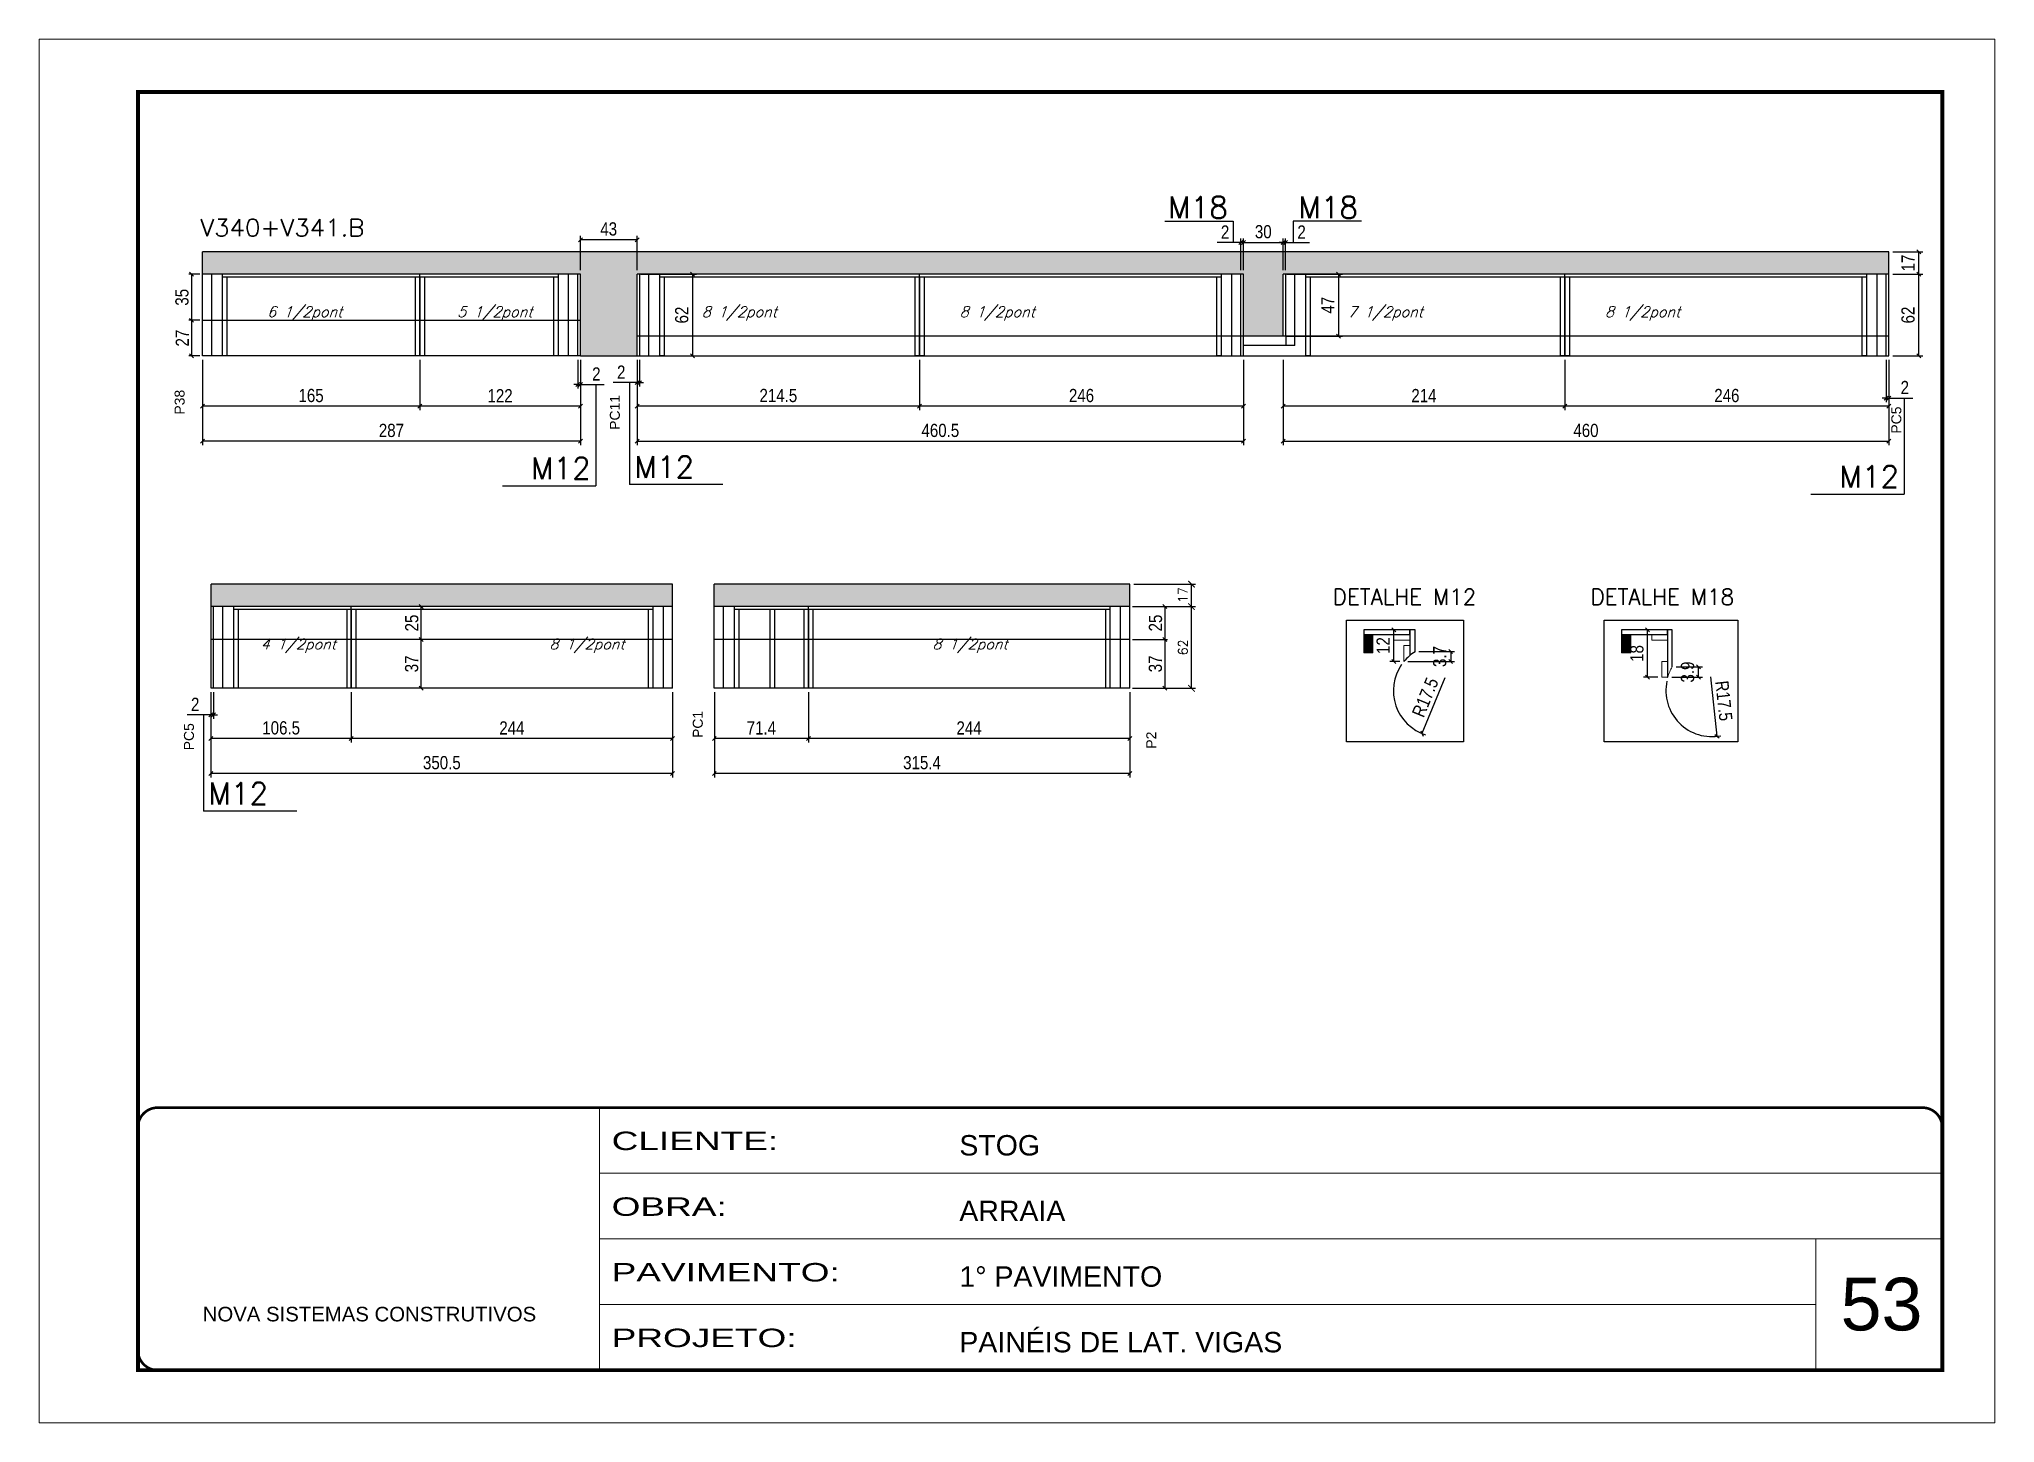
# Model space of a CAD drawing. Extents: x -3394 to 16474, y -5031 to 14397.
# Drawn here: x 4272 to 5757, y -1585 to -535 of the extents above; entities that cross this region are included whole.
import ezdxf

# ---------------------------------------------------------------- set-up
doc = ezdxf.new("R2010")
doc.units = 0
doc.linetypes.add('CONTINUO', pattern=[0])
doc.linetypes.add('DASHED', pattern=[0.75, 0.5, -0.25])
doc.layers.get('0').update_dxf_attribs({"linetype": 'CONTINUOUS'})
doc.layers.get('Defpoints').update_dxf_attribs({"linetype": 'CONTINUOUS'})
for name, color, linetype, lineweight in [('00 - Cota Viga Vertical', 1, 'CONTINUOUS', 13), ('CARIMBO', 255, 'CONTINUOUS', 9), ('Folhas', 255, 'CONTINUOUS', 9), ('Madeira', 126, 'CONTINUOUS', 18), ('Sarr 2.2x7', 40, 'CONTINUOUS', 9), ('SARRAFO DE PRESSAO', 251, 'DASHED', 9), ('Texto Seção', 7, 'CONTINUOUS', 15)]:
    doc.layers.add(name, color=color, linetype=linetype, lineweight=lineweight)
for name, color, linetype in [('5', 5, 'CONTINUOUS'), ('COTA', 241, 'CONTINUOUS'), ('NOMENCLATURA', 7, 'CONTINUOUS'), ('Painéis', 200, 'CONTINUOUS'), ('SARR_2.2x7', 40, 'CONTINUOUS'), ('SARR_3.5x7', 81, 'CONTINUOUS'), ('texto', 7, 'CONTINUOUS')]:
    doc.layers.add(name, color=color, linetype=linetype)
doc.styles.add('ARIAL', font='arial.ttf')
doc.styles.add('COTA TECNICA', font='techl___.ttf', dxfattribs={"height": 10})
doc.styles.add('REGUA-120', font='ROMANS.shx', dxfattribs={"height": 15})
doc.styles.add('ROMANS', font='romans.shx')
doc.styles.get("Standard").update_dxf_attribs({"font": 'ROMANS.SHX'})
doc.styles.add('Tecnologia', font='')
doc.styles.get('Tecnologia').set_extended_font_data('Forgotten Futurist')
doc.dimstyles.new('Cota Paínel', dxfattribs={"dimtxt": 7, "dimasz": 5, "dimexe": 3, "dimexo": 3, "dimgap": 3, "dimtad": 1, "dimdec": 1, "dimzin": 12, "dimdsep": 46, "dimtxsty": 'ROMANS', "dimblk": 'ARCHTICK', "dimcen": 0, "dimclrd": 4, "dimclre": 4, "dimclrt": 1, "dimadec": 1, "dimazin": 3, "dimtfac": 1, "dimtdec": 1, "dimtmove": 0, "dimatfit": 3, "dimldrblk": 'OBLIQUE', "dimfxl": 1, "dimtolj": 1, "dimtzin": 12, "dimarcsym": 0})
doc.dimstyles.new('PAINEL', dxfattribs={"dimtxt": 10, "dimasz": 3, "dimexe": 3, "dimexo": 3, "dimgap": 3, "dimtad": 1, "dimdec": 1, "dimzin": 12, "dimdsep": 46, "dimtxsty": 'COTA TECNICA', "dimblk1": 'OBLIQUE', "dimblk2": 'OBLIQUE', "dimsah": 1, "dimcen": 0.9, "dimclrd": 4, "dimclre": 4, "dimclrt": 240, "dimadec": 1, "dimazin": 3, "dimtfac": 1, "dimtdec": 1, "dimtmove": 0, "dimatfit": 3, "dimfxl": 1, "dimtolj": 1, "dimtzin": 12, "dimarcsym": 0})
pattern_1 = [(50, (-482.792, -6010.598), (9.1092334, -0.796954), [0.9525, -10.4775]), (355, (-482.792, -6010.598), (-1.762171, 9.552842), [0.762, -8.382029]), (100.45144, (-482.033, -6010.665), (7.347062, 8.755888), [0.8095, -8.904512]), (46.1842, (-482.792, -6008.058), (13.553952, -2.102116), [1.42875, -15.71625]), (96.63556, (-481.662, -6008.233), (11.870207, 12.371306), [1.21425, -13.35678]), (351.18415, (-482.792, -6008.058), (11.870207, 12.371306), [1.142998, -12.572987]), (21, (-481.522, -6008.693), (7.5807196, -5.11326), [0.9525, -10.4775]), (326, (-481.522, -6008.693), (3.090101, 9.209398), [0.762, -8.382]), (71.45144, (-480.89, -6009.119), (10.670821, 4.096138), [0.8095, -8.904497]), (37.5, (-482.792, -6010.5983), (0.1544302, 4.227752), [0, -8.2804, 0, -8.509, 0, -8.41375]), (7.5, (-482.792, -6010.5983), (3.340983, 5.0090287), [0, -4.8514, 0, -8.0899, 0, -3.20675]), (327.5, (-485.624, -6010.5983), (6.7795298, -0.2864372), [0, -3.175, 0, -9.906, 0, -13.1445]), (317.5, (-486.894, -6010.598), (7.406459, 1.2713246), [0, -4.1275, 0, -6.5786, 0, -9.3345])]

msp = doc.modelspace()

# ---------------------------------------------------------------- texts
at = {"layer": '5', "color": 7, "linetype": 'Continuous'}
for s, p in [('DETALHE M12', (5254.45, -964.13)), ('DETALHE M18', (5450.2, -964.13))]:
    msp.add_text(s, height=12, rotation=359.99996, dxfattribs=at).set_placement(p)
at = {"layer": 'CARIMBO', "style": 'ARIAL'}
msp.add_text('53', height=40, dxfattribs=at).set_placement((5640.07, -1514.78))
at = {"layer": 'NOMENCLATURA', "linetype": 'Continuous'}
for s, p in [('M18', (5129.54, -670.88)), ('M18', (5228.39, -670.88)), ('M12', (4645.74, -868.82)), ('M12', (4724.31, -867.75)), ('M12', (5639.24, -875.19)), ('M12', (4400.81, -1115.58))]:
    msp.add_text(s, height=16.5, dxfattribs=at).set_placement(p)
at = {"layer": 'NOMENCLATURA', "linetype": 'Continuous', "style": 'ARIAL'}
for s, p in [('P38', (4382.66, -819.84)), ('PC11', (4713.14, -831.4)), ('PC5', (5686.14, -834.27)), ('PC1', (4776.11, -1065.19)), ('PC5', (4389.75, -1074.57)), ('P2', (5120.43, -1073.33))]:
    msp.add_text(s, height=7.567, rotation=90, dxfattribs=at).set_placement(p)
at = {"layer": 'texto', "color": 2, "char_height": 8, "attachment_point": 5, "style": 'ROMANS'}
for s, insert in [('{\\Q19;\\C256;6 1/2pont}', (4473.9, -743.11)), ('{\\Q19;\\C256;5 1/2pont}', (4618.23, -743.11)), ('{\\Q19;\\C256;8 1/2pont}', (4803.9, -743.11)), ('{\\Q19;\\C256;8 1/2pont}', (4999.73, -743.11)), ('{\\Q19;\\C256;7 1/2pont}', (5294.4, -743.11)), ('{\\Q19;\\C256;8 1/2pont}', (5489.73, -743.11)), ('{\\Q19;\\C256;4 1/2pont}', (4469, -995.28)), ('{\\Q19;\\C256;8 1/2pont}', (4688.23, -995.28)), ('{\\Q19;\\C256;8 1/2pont}', (4979.08, -995.28))]:
    msp.add_mtext(s, dxfattribs=dict(at, insert=insert))
at = {"layer": 'Texto Seção', "style": 'REGUA-120', "width": 1.05}
msp.add_text('V340+V341.B', height=13, dxfattribs=at).set_placement((4394.61, -684.48))

# ---------------------------------------------------------------- blocks, each defined once
blk = doc.blocks.new('9999999999')
at = {"color": 30, "linetype": 'CONTINUO'}
for p, q in [((98564.6, 34230.2), (98564.6, 34429.4)), ((98564.6, 34379.6), (99584, 34379.6)), ((98564.6, 34329.8), (99488, 34329.8)), ((99584, 34329.8), (99488, 34329.8)), ((99488, 34329.8), (99488, 34230.2)), ((98564.6, 34280), (99488, 34280))]:
    blk.add_line(p, q, dxfattribs=at)
at = {"color": 30, "linetype": 'CONTINUO', "const_width": 2}
blk.add_lwpolyline([(99584, 34230.2), (99584, 34414.4, 0.414214), (99569, 34429.4), (98229, 34429.4, 0.414214), (98214, 34414.4), (98214, 34245.2, 0.414214), (98229, 34230.2), (99584, 34230.2)], format="xyb", dxfattribs=at)
at = {"layer": 'Folhas'}
blk.add_lwpolyline([(98139, 34190.2), (99624, 34190.2), (99624, 35240.2), (98139, 35240.2)], close=True, dxfattribs=at)
at = {"layer": 'Folhas', "color": 30, "const_width": 3}
blk.add_lwpolyline([(98214, 34230.2), (99584, 34230.2), (99584, 35200.2), (98214, 35200.2)], close=True, dxfattribs=at)
at = {"color": 7, "linetype": 'Continuous', "ltscale": 5, "style": 'ARIAL'}
for s, height, p in [('STOG', 15.48, (98837.7, 34393.1)), ('ARRAIA', 15.48, (98837.7, 34343.3)), ('1° PAVIMENTO', 15.483, (98837.7, 34293.5)), ('NOVA SISTEMAS CONSTRUTIVOS', 11.059, (98263.2, 34267.2)), ('PAINÉIS DE LAT. VIGAS', 15.483, (98837.7, 34243.7))]:
    blk.add_text(s, height=height, dxfattribs=at).set_placement(p)
at = {"layer": 'Folhas', "color": 7, "style": 'Tecnologia', "width": 1.5}
for s, p in [('CLIENTE:', (98573.7, 34397.2)), ('OBRA:', (98573.7, 34347.3)), ('PAVIMENTO:', (98573.7, 34297.5)), ('PROJETO:', (98573.7, 34247.7))]:
    blk.add_text(s, height=14, dxfattribs=at).set_placement(p)
blk = doc.blocks.new('_Oblique')
at = {"color": 0, "linetype": 'ByBlock', "lineweight": -2}
blk.add_line((-0.5, -0.5), (0.5, 0.5), dxfattribs=at)
blk = doc.blocks.new('*D1766')
at = {"layer": 'COTA', "color": 4, "linetype": 'ByBlock', "lineweight": -2, "transparency": 16777216}
for p, q in [((4940.7, -778.3), (4940.7, -816.5)), ((5186.7, -778.3), (5186.7, -816.5)), ((5186.7, -813.5), (4940.7, -813.5))]:
    blk.add_line(p, q, dxfattribs=at)
at = {"layer": 'Defpoints', "color": 0, "linetype": 'ByBlock', "transparency": 16777216}
for p in [(4940.7, -775.3), (5186.7, -775.3), (4940.7, -813.5)]:
    blk.add_point(p, dxfattribs=at)
at = {"layer": 'COTA', "color": 4, "linetype": 'ByBlock', "lineweight": -2, "transparency": 16777216, "xscale": 3, "yscale": 3, "zscale": 3, "rotation": 180}
blk.add_blockref('_Oblique', (4940.7, -813.5), dxfattribs=at)
at = {"layer": 'COTA', "color": 4, "linetype": 'ByBlock', "lineweight": -2, "transparency": 16777216, "xscale": 3, "yscale": 3, "zscale": 3}
blk.add_blockref('_Oblique', (5186.7, -813.5), dxfattribs=at)
at = {"layer": 'COTA', "color": 240, "linetype": 'ByBlock', "transparency": 16777216, "insert": (5063.7, -805.4), "char_height": 10, "attachment_point": 5, "style": 'COTA TECNICA'}
blk.add_mtext('\\A1;246', dxfattribs=at)
blk = doc.blocks.new('*D1767')
at = {"layer": 'COTA', "color": 4, "linetype": 'ByBlock', "lineweight": -2, "transparency": 16777216}
for p, q in [((4726.2, -778.3), (4726.2, -816.5)), ((4940.7, -778.3), (4940.7, -816.5)), ((4940.7, -813.5), (4726.2, -813.5))]:
    blk.add_line(p, q, dxfattribs=at)
at = {"layer": 'Defpoints', "color": 0, "linetype": 'ByBlock', "transparency": 16777216}
for p in [(4726.2, -775.3), (4940.7, -775.3), (4726.2, -813.5)]:
    blk.add_point(p, dxfattribs=at)
at = {"layer": 'COTA', "color": 4, "linetype": 'ByBlock', "lineweight": -2, "transparency": 16777216, "xscale": 3, "yscale": 3, "zscale": 3, "rotation": 180}
blk.add_blockref('_Oblique', (4726.2, -813.5), dxfattribs=at)
at = {"layer": 'COTA', "color": 4, "linetype": 'ByBlock', "lineweight": -2, "transparency": 16777216, "xscale": 3, "yscale": 3, "zscale": 3}
blk.add_blockref('_Oblique', (4940.7, -813.5), dxfattribs=at)
at = {"layer": 'COTA', "color": 240, "linetype": 'ByBlock', "transparency": 16777216, "insert": (4833.5, -805.4), "char_height": 10, "attachment_point": 5, "style": 'COTA TECNICA'}
blk.add_mtext('\\A1;214.5', dxfattribs=at)
blk = doc.blocks.new('*D1768')
at = {"layer": 'COTA', "color": 4, "linetype": 'ByBlock', "lineweight": -2, "transparency": 16777216}
for p, q in [((4396.2, -778.3), (4396.2, -843)), ((4683.2, -778.3), (4683.2, -843)), ((4683.2, -840), (4396.2, -840))]:
    blk.add_line(p, q, dxfattribs=at)
at = {"layer": 'Defpoints', "color": 0, "linetype": 'ByBlock', "transparency": 16777216}
for p in [(4396.2, -775.3), (4683.2, -775.3), (4396.2, -840)]:
    blk.add_point(p, dxfattribs=at)
at = {"layer": 'COTA', "color": 4, "linetype": 'ByBlock', "lineweight": -2, "transparency": 16777216, "xscale": 3, "yscale": 3, "zscale": 3, "rotation": 180}
blk.add_blockref('_Oblique', (4396.2, -840), dxfattribs=at)
at = {"layer": 'COTA', "color": 4, "linetype": 'ByBlock', "lineweight": -2, "transparency": 16777216, "xscale": 3, "yscale": 3, "zscale": 3}
blk.add_blockref('_Oblique', (4683.2, -840), dxfattribs=at)
at = {"layer": 'COTA', "color": 240, "linetype": 'ByBlock', "transparency": 16777216, "insert": (4539.7, -831.9), "char_height": 10, "attachment_point": 5, "style": 'COTA TECNICA'}
blk.add_mtext('\\A1;287', dxfattribs=at)
blk = doc.blocks.new('*D1769')
at = {"layer": 'COTA', "color": 4, "linetype": 'ByBlock', "lineweight": -2, "transparency": 16777216}
for p, q in [((4561.2, -778.3), (4561.2, -816.5)), ((4683.2, -778.3), (4683.2, -816.5)), ((4683.2, -813.5), (4561.2, -813.5))]:
    blk.add_line(p, q, dxfattribs=at)
at = {"layer": 'Defpoints', "color": 0, "linetype": 'ByBlock', "transparency": 16777216}
for p in [(4561.2, -775.3), (4683.2, -775.3), (4561.2, -813.5)]:
    blk.add_point(p, dxfattribs=at)
at = {"layer": 'COTA', "color": 4, "linetype": 'ByBlock', "lineweight": -2, "transparency": 16777216, "xscale": 3, "yscale": 3, "zscale": 3, "rotation": 180}
blk.add_blockref('_Oblique', (4561.2, -813.5), dxfattribs=at)
at = {"layer": 'COTA', "color": 4, "linetype": 'ByBlock', "lineweight": -2, "transparency": 16777216, "xscale": 3, "yscale": 3, "zscale": 3}
blk.add_blockref('_Oblique', (4683.2, -813.5), dxfattribs=at)
at = {"layer": 'COTA', "color": 240, "linetype": 'ByBlock', "transparency": 16777216, "insert": (4622.2, -805.5), "char_height": 10, "attachment_point": 5, "style": 'COTA TECNICA'}
blk.add_mtext('\\A1;122', dxfattribs=at)
blk = doc.blocks.new('*D1770')
at = {"layer": 'COTA', "color": 4, "linetype": 'ByBlock', "lineweight": -2, "transparency": 16777216}
for p, q in [((4396.2, -778.3), (4396.2, -816.5)), ((4561.2, -778.3), (4561.2, -816.5)), ((4561.2, -813.5), (4396.2, -813.5))]:
    blk.add_line(p, q, dxfattribs=at)
at = {"layer": 'Defpoints', "color": 0, "linetype": 'ByBlock', "transparency": 16777216}
for p in [(4396.2, -775.3), (4561.2, -775.3), (4396.2, -813.5)]:
    blk.add_point(p, dxfattribs=at)
at = {"layer": 'COTA', "color": 4, "linetype": 'ByBlock', "lineweight": -2, "transparency": 16777216, "xscale": 3, "yscale": 3, "zscale": 3, "rotation": 180}
blk.add_blockref('_Oblique', (4396.2, -813.5), dxfattribs=at)
at = {"layer": 'COTA', "color": 4, "linetype": 'ByBlock', "lineweight": -2, "transparency": 16777216, "xscale": 3, "yscale": 3, "zscale": 3}
blk.add_blockref('_Oblique', (4561.2, -813.5), dxfattribs=at)
at = {"layer": 'COTA', "color": 240, "linetype": 'ByBlock', "transparency": 16777216, "insert": (4478.7, -805.4), "char_height": 10, "attachment_point": 5, "style": 'COTA TECNICA'}
blk.add_mtext('\\A1;165', dxfattribs=at)
blk = doc.blocks.new('*D1771')
at = {"layer": 'COTA', "color": 4, "lineweight": -2, "transparency": 16777216}
for p, q in [((4683.2, -710.3), (4683.2, -684.2)), ((4726.2, -687.2), (4683.2, -687.2)), ((4726.2, -710.3), (4726.2, -684.2))]:
    blk.add_line(p, q, dxfattribs=at)
at = {"layer": 'Defpoints', "color": 0, "transparency": 16777216}
for p in [(4683.2, -687.2), (4683.2, -713.3), (4726.2, -713.3)]:
    blk.add_point(p, dxfattribs=at)
at = {"layer": 'COTA', "color": 4, "lineweight": -2, "transparency": 16777216, "xscale": 3, "yscale": 3, "zscale": 3, "rotation": 180}
blk.add_blockref('_Oblique', (4683.2, -687.2), dxfattribs=at)
at = {"layer": 'COTA', "color": 4, "lineweight": -2, "transparency": 16777216, "xscale": 3, "yscale": 3, "zscale": 3}
blk.add_blockref('_Oblique', (4726.2, -687.2), dxfattribs=at)
at = {"layer": 'COTA', "color": 240, "transparency": 16777216, "insert": (4704.7, -679), "char_height": 10, "attachment_point": 5, "style": 'COTA TECNICA'}
blk.add_mtext('\\A1;43', dxfattribs=at)
blk = doc.blocks.new('*D1789')
at = {"layer": 'COTA', "color": 4, "lineweight": -2, "transparency": 16777216}
for p, q in [((4729.2, -713.3), (4771.3, -713.3)), ((4768.3, -713.3), (4768.3, -775.3)), ((4729.2, -775.3), (4771.3, -775.3))]:
    blk.add_line(p, q, dxfattribs=at)
at = {"layer": 'Defpoints', "color": 0, "transparency": 16777216}
for p in [(4726.2, -713.3), (4726.2, -775.3), (4768.3, -775.3)]:
    blk.add_point(p, dxfattribs=at)
at = {"layer": 'COTA', "color": 4, "lineweight": -2, "transparency": 16777216, "xscale": 3, "yscale": 3, "zscale": 3}
for p, rotation in [((4768.3, -713.3), 90), ((4768.3, -775.3), 270)]:
    blk.add_blockref('_Oblique', p, dxfattribs=dict(at, rotation=rotation))
at = {"layer": 'COTA', "color": 240, "transparency": 16777216, "insert": (4760.2, -744.3), "char_height": 10, "attachment_point": 5, "rotation": 90, "style": 'COTA TECNICA'}
blk.add_mtext('\\A1;62', dxfattribs=at)
blk = doc.blocks.new('*D1790')
at = {"layer": 'COTA', "color": 4, "lineweight": -2, "transparency": 16777216}
for p, q in [((4726.2, -778.3), (4726.2, -843)), ((5186.7, -778.3), (5186.7, -843)), ((4726.2, -840), (5186.7, -840))]:
    blk.add_line(p, q, dxfattribs=at)
at = {"layer": 'Defpoints', "color": 0, "transparency": 16777216}
for p in [(4726.2, -775.3), (5186.7, -775.3), (5186.7, -840)]:
    blk.add_point(p, dxfattribs=at)
at = {"layer": 'COTA', "color": 4, "lineweight": -2, "transparency": 16777216, "xscale": 3, "yscale": 3, "zscale": 3, "rotation": 180}
blk.add_blockref('_Oblique', (4726.2, -840), dxfattribs=at)
at = {"layer": 'COTA', "color": 4, "lineweight": -2, "transparency": 16777216, "xscale": 3, "yscale": 3, "zscale": 3}
blk.add_blockref('_Oblique', (5186.7, -840), dxfattribs=at)
at = {"layer": 'COTA', "color": 240, "transparency": 16777216, "insert": (4956.5, -831.9), "char_height": 10, "attachment_point": 5, "style": 'COTA TECNICA'}
blk.add_mtext('\\A1;460.5', dxfattribs=at)
blk = doc.blocks.new('*D1772')
at = {"layer": 'COTA', "color": 4, "linetype": 'ByBlock', "lineweight": -2, "transparency": 16777216}
for p, q in [((5430.7, -778.3), (5430.7, -816.5)), ((5676.7, -778.3), (5676.7, -816.5)), ((5676.7, -813.5), (5430.7, -813.5))]:
    blk.add_line(p, q, dxfattribs=at)
at = {"layer": 'Defpoints', "color": 0, "linetype": 'ByBlock', "transparency": 16777216}
for p in [(5430.7, -775.3), (5676.7, -775.3), (5430.7, -813.5)]:
    blk.add_point(p, dxfattribs=at)
at = {"layer": 'COTA', "color": 4, "linetype": 'ByBlock', "lineweight": -2, "transparency": 16777216, "xscale": 3, "yscale": 3, "zscale": 3, "rotation": 180}
blk.add_blockref('_Oblique', (5430.7, -813.5), dxfattribs=at)
at = {"layer": 'COTA', "color": 4, "linetype": 'ByBlock', "lineweight": -2, "transparency": 16777216, "xscale": 3, "yscale": 3, "zscale": 3}
blk.add_blockref('_Oblique', (5676.7, -813.5), dxfattribs=at)
at = {"layer": 'COTA', "color": 240, "linetype": 'ByBlock', "transparency": 16777216, "insert": (5553.7, -805.4), "char_height": 10, "attachment_point": 5, "style": 'COTA TECNICA'}
blk.add_mtext('\\A1;246', dxfattribs=at)
blk = doc.blocks.new('*D1773')
at = {"layer": 'COTA', "color": 4, "linetype": 'ByBlock', "lineweight": -2, "transparency": 16777216}
for p, q in [((5216.7, -778.3), (5216.7, -816.5)), ((5430.7, -778.3), (5430.7, -816.5)), ((5430.7, -813.5), (5216.7, -813.5))]:
    blk.add_line(p, q, dxfattribs=at)
at = {"layer": 'Defpoints', "color": 0, "linetype": 'ByBlock', "transparency": 16777216}
for p in [(5216.7, -775.3), (5430.7, -775.3), (5216.7, -813.5)]:
    blk.add_point(p, dxfattribs=at)
at = {"layer": 'COTA', "color": 4, "linetype": 'ByBlock', "lineweight": -2, "transparency": 16777216, "xscale": 3, "yscale": 3, "zscale": 3, "rotation": 180}
blk.add_blockref('_Oblique', (5216.7, -813.5), dxfattribs=at)
at = {"layer": 'COTA', "color": 4, "linetype": 'ByBlock', "lineweight": -2, "transparency": 16777216, "xscale": 3, "yscale": 3, "zscale": 3}
blk.add_blockref('_Oblique', (5430.7, -813.5), dxfattribs=at)
at = {"layer": 'COTA', "color": 240, "linetype": 'ByBlock', "transparency": 16777216, "insert": (5323.7, -805.4), "char_height": 10, "attachment_point": 5, "style": 'COTA TECNICA'}
blk.add_mtext('\\A1;214', dxfattribs=at)
blk = doc.blocks.new('*D1791')
at = {"layer": 'COTA', "color": 4, "lineweight": -2, "transparency": 16777216}
for p, q in [((5219.7, -713.3), (5261.8, -713.3)), ((5258.8, -713.3), (5258.8, -760.3)), ((5219.7, -760.3), (5261.8, -760.3))]:
    blk.add_line(p, q, dxfattribs=at)
at = {"layer": 'Defpoints', "color": 0, "transparency": 16777216}
for p in [(5216.7, -713.3), (5216.7, -760.3), (5258.8, -760.3)]:
    blk.add_point(p, dxfattribs=at)
at = {"layer": 'COTA', "color": 4, "lineweight": -2, "transparency": 16777216, "xscale": 3, "yscale": 3, "zscale": 3}
for p, rotation in [((5258.8, -713.3), 90), ((5258.8, -760.3), 270)]:
    blk.add_blockref('_Oblique', p, dxfattribs=dict(at, rotation=rotation))
at = {"layer": 'COTA', "color": 240, "transparency": 16777216, "insert": (5250.7, -736.8), "char_height": 10, "attachment_point": 5, "rotation": 90, "style": 'COTA TECNICA'}
blk.add_mtext('\\A1;47', dxfattribs=at)
blk = doc.blocks.new('*D1792')
at = {"layer": 'COTA', "color": 4, "lineweight": -2, "transparency": 16777216}
for p, q in [((5216.7, -778.3), (5216.7, -843)), ((5676.7, -778.3), (5676.7, -843)), ((5216.7, -840), (5676.7, -840))]:
    blk.add_line(p, q, dxfattribs=at)
at = {"layer": 'Defpoints', "color": 0, "transparency": 16777216}
for p in [(5216.7, -775.3), (5676.7, -775.3), (5676.7, -840)]:
    blk.add_point(p, dxfattribs=at)
at = {"layer": 'COTA', "color": 4, "lineweight": -2, "transparency": 16777216, "xscale": 3, "yscale": 3, "zscale": 3, "rotation": 180}
blk.add_blockref('_Oblique', (5216.7, -840), dxfattribs=at)
at = {"layer": 'COTA', "color": 4, "lineweight": -2, "transparency": 16777216, "xscale": 3, "yscale": 3, "zscale": 3}
blk.add_blockref('_Oblique', (5676.7, -840), dxfattribs=at)
at = {"layer": 'COTA', "color": 240, "transparency": 16777216, "insert": (5446.7, -831.9), "char_height": 10, "attachment_point": 5, "style": 'COTA TECNICA'}
blk.add_mtext('\\A1;460', dxfattribs=at)
blk = doc.blocks.new('*D1774')
at = {"layer": 'COTA', "color": 4, "linetype": 'ByBlock', "lineweight": -2, "transparency": 16777216}
for p, q in [((4856.3, -1030.5), (4856.3, -1068.7)), ((5100.3, -1030.5), (5100.3, -1068.7)), ((5100.3, -1065.7), (4856.3, -1065.7))]:
    blk.add_line(p, q, dxfattribs=at)
at = {"layer": 'Defpoints', "color": 0, "linetype": 'ByBlock', "transparency": 16777216}
for p in [(4856.3, -1027.5), (5100.3, -1027.5), (4856.3, -1065.7)]:
    blk.add_point(p, dxfattribs=at)
at = {"layer": 'COTA', "color": 4, "linetype": 'ByBlock', "lineweight": -2, "transparency": 16777216, "xscale": 3, "yscale": 3, "zscale": 3, "rotation": 180}
blk.add_blockref('_Oblique', (4856.3, -1065.7), dxfattribs=at)
at = {"layer": 'COTA', "color": 4, "linetype": 'ByBlock', "lineweight": -2, "transparency": 16777216, "xscale": 3, "yscale": 3, "zscale": 3}
blk.add_blockref('_Oblique', (5100.3, -1065.7), dxfattribs=at)
at = {"layer": 'COTA', "color": 240, "linetype": 'ByBlock', "transparency": 16777216, "insert": (4978.3, -1057.6), "char_height": 10, "attachment_point": 5, "style": 'COTA TECNICA'}
blk.add_mtext('\\A1;244', dxfattribs=at)
blk = doc.blocks.new('*D1775')
at = {"layer": 'COTA', "color": 4, "linetype": 'ByBlock', "lineweight": -2, "transparency": 16777216}
for p, q in [((4784.9, -1030.5), (4784.9, -1068.7)), ((4856.3, -1030.5), (4856.3, -1068.7)), ((4856.3, -1065.7), (4784.9, -1065.7))]:
    blk.add_line(p, q, dxfattribs=at)
at = {"layer": 'Defpoints', "color": 0, "linetype": 'ByBlock', "transparency": 16777216}
for p in [(4784.9, -1027.5), (4856.3, -1027.5), (4784.9, -1065.7)]:
    blk.add_point(p, dxfattribs=at)
at = {"layer": 'COTA', "color": 4, "linetype": 'ByBlock', "lineweight": -2, "transparency": 16777216, "xscale": 3, "yscale": 3, "zscale": 3, "rotation": 180}
blk.add_blockref('_Oblique', (4784.9, -1065.7), dxfattribs=at)
at = {"layer": 'COTA', "color": 4, "linetype": 'ByBlock', "lineweight": -2, "transparency": 16777216, "xscale": 3, "yscale": 3, "zscale": 3}
blk.add_blockref('_Oblique', (4856.3, -1065.7), dxfattribs=at)
at = {"layer": 'COTA', "color": 240, "linetype": 'ByBlock', "transparency": 16777216, "insert": (4820.6, -1057.6), "char_height": 10, "attachment_point": 5, "style": 'COTA TECNICA'}
blk.add_mtext('\\A1;71.4', dxfattribs=at)
blk = doc.blocks.new('*D1793')
at = {"layer": 'COTA', "color": 4, "linetype": 'ByBlock', "lineweight": -2, "transparency": 16777216}
for p, q in [((4784.9, -1030.5), (4784.9, -1095.2)), ((5100.3, -1030.5), (5100.3, -1095.2)), ((5100.3, -1092.2), (4784.9, -1092.2))]:
    blk.add_line(p, q, dxfattribs=at)
at = {"layer": 'Defpoints', "color": 0, "linetype": 'ByBlock', "transparency": 16777216}
for p in [(4784.9, -1027.5), (5100.3, -1027.5), (4784.9, -1092.2)]:
    blk.add_point(p, dxfattribs=at)
at = {"layer": 'COTA', "color": 4, "linetype": 'ByBlock', "lineweight": -2, "transparency": 16777216, "xscale": 3, "yscale": 3, "zscale": 3, "rotation": 180}
blk.add_blockref('_Oblique', (4784.9, -1092.2), dxfattribs=at)
at = {"layer": 'COTA', "color": 4, "linetype": 'ByBlock', "lineweight": -2, "transparency": 16777216, "xscale": 3, "yscale": 3, "zscale": 3}
blk.add_blockref('_Oblique', (5100.3, -1092.2), dxfattribs=at)
at = {"layer": 'COTA', "color": 240, "linetype": 'ByBlock', "transparency": 16777216, "insert": (4942.6, -1084), "char_height": 10, "attachment_point": 5, "style": 'COTA TECNICA'}
blk.add_mtext('\\A1;315.4', dxfattribs=at)
blk = doc.blocks.new('_ArchTick')
at = {"color": 0, "linetype": 'ByBlock', "const_width": 0.15}
blk.add_lwpolyline([(-0.5, -0.5), (0.5, 0.5)], dxfattribs=at)
blk = doc.blocks.new('*D1776')
at = {"layer": 'COTA', "color": 4, "lineweight": -2, "transparency": 16777216}
for p, q in [((5103.3, -965.5), (5150.2, -965.5)), ((5147.2, -1027.5), (5147.2, -965.5)), ((5103.3, -1027.5), (5150.2, -1027.5))]:
    blk.add_line(p, q, dxfattribs=at)
at = {"layer": 'Defpoints', "color": 0, "transparency": 16777216}
for p in [(5100.3, -965.5), (5147.2, -965.5), (5100.3, -1027.5)]:
    blk.add_point(p, dxfattribs=at)
at = {"layer": 'COTA', "color": 4, "lineweight": -2, "transparency": 16777216, "xscale": 5, "yscale": 5, "zscale": 5}
for p, rotation in [((5147.2, -965.5), 90), ((5147.2, -1027.5), 270)]:
    blk.add_blockref('_ArchTick', p, dxfattribs=dict(at, rotation=rotation))
at = {"layer": 'COTA', "color": 1, "transparency": 16777216, "insert": (5140.7, -996.5), "char_height": 7, "attachment_point": 5, "rotation": 90, "style": 'ROMANS'}
blk.add_mtext('\\A1;62', dxfattribs=at)
blk = doc.blocks.new('*D1777')
at = {"layer": 'COTA', "color": 4, "lineweight": -2, "transparency": 16777216}
for p, q in [((5103.3, -948.5), (5150.2, -948.5)), ((5147.2, -965.5), (5147.2, -948.5)), ((5103.3, -965.5), (5150.2, -965.5))]:
    blk.add_line(p, q, dxfattribs=at)
at = {"layer": 'Defpoints', "color": 0, "transparency": 16777216}
for p in [(5100.3, -948.5), (5147.2, -948.5), (5100.3, -965.5)]:
    blk.add_point(p, dxfattribs=at)
at = {"layer": 'COTA', "color": 4, "lineweight": -2, "transparency": 16777216, "xscale": 5, "yscale": 5, "zscale": 5}
for p, rotation in [((5147.2, -948.5), 90), ((5147.2, -965.5), 270)]:
    blk.add_blockref('_ArchTick', p, dxfattribs=dict(at, rotation=rotation))
at = {"layer": 'COTA', "color": 1, "transparency": 16777216, "insert": (5140.7, -956.8), "char_height": 7, "attachment_point": 5, "rotation": 90, "style": 'ROMANS'}
blk.add_mtext('\\A1;17', dxfattribs=at)
blk = doc.blocks.new('*D1778')
at = {"layer": 'COTA', "color": 4, "linetype": 'ByBlock', "lineweight": -2, "transparency": 16777216}
for p, q in [((4509.2, -1030.5), (4509.2, -1068.7)), ((4753.2, -1030.5), (4753.2, -1068.7)), ((4753.2, -1065.7), (4509.2, -1065.7))]:
    blk.add_line(p, q, dxfattribs=at)
at = {"layer": 'Defpoints', "color": 0, "linetype": 'ByBlock', "transparency": 16777216}
for p in [(4509.2, -1027.5), (4753.2, -1027.5), (4509.2, -1065.7)]:
    blk.add_point(p, dxfattribs=at)
at = {"layer": 'COTA', "color": 4, "linetype": 'ByBlock', "lineweight": -2, "transparency": 16777216, "xscale": 3, "yscale": 3, "zscale": 3, "rotation": 180}
blk.add_blockref('_Oblique', (4509.2, -1065.7), dxfattribs=at)
at = {"layer": 'COTA', "color": 4, "linetype": 'ByBlock', "lineweight": -2, "transparency": 16777216, "xscale": 3, "yscale": 3, "zscale": 3}
blk.add_blockref('_Oblique', (4753.2, -1065.7), dxfattribs=at)
at = {"layer": 'COTA', "color": 240, "linetype": 'ByBlock', "transparency": 16777216, "insert": (4631.2, -1057.6), "char_height": 10, "attachment_point": 5, "style": 'COTA TECNICA'}
blk.add_mtext('\\A1;244', dxfattribs=at)
blk = doc.blocks.new('*D1779')
at = {"layer": 'COTA', "color": 4, "linetype": 'ByBlock', "lineweight": -2, "transparency": 16777216}
for p, q in [((4402.7, -1030.5), (4402.7, -1068.7)), ((4509.2, -1030.5), (4509.2, -1068.7)), ((4509.2, -1065.7), (4402.7, -1065.7))]:
    blk.add_line(p, q, dxfattribs=at)
at = {"layer": 'Defpoints', "color": 0, "linetype": 'ByBlock', "transparency": 16777216}
for p in [(4402.7, -1027.5), (4509.2, -1027.5), (4402.7, -1065.7)]:
    blk.add_point(p, dxfattribs=at)
at = {"layer": 'COTA', "color": 4, "linetype": 'ByBlock', "lineweight": -2, "transparency": 16777216, "xscale": 3, "yscale": 3, "zscale": 3, "rotation": 180}
blk.add_blockref('_Oblique', (4402.7, -1065.7), dxfattribs=at)
at = {"layer": 'COTA', "color": 4, "linetype": 'ByBlock', "lineweight": -2, "transparency": 16777216, "xscale": 3, "yscale": 3, "zscale": 3}
blk.add_blockref('_Oblique', (4509.2, -1065.7), dxfattribs=at)
at = {"layer": 'COTA', "color": 240, "linetype": 'ByBlock', "transparency": 16777216, "insert": (4456, -1057.6), "char_height": 10, "attachment_point": 5, "style": 'COTA TECNICA'}
blk.add_mtext('\\A1;106.5', dxfattribs=at)
blk = doc.blocks.new('*D1794')
at = {"layer": 'COTA', "color": 4, "linetype": 'ByBlock', "lineweight": -2, "transparency": 16777216}
for p, q in [((4402.7, -1030.5), (4402.7, -1095.2)), ((4753.2, -1030.5), (4753.2, -1095.2)), ((4753.2, -1092.2), (4402.7, -1092.2))]:
    blk.add_line(p, q, dxfattribs=at)
at = {"layer": 'Defpoints', "color": 0, "linetype": 'ByBlock', "transparency": 16777216}
for p in [(4402.7, -1027.5), (4753.2, -1027.5), (4402.7, -1092.2)]:
    blk.add_point(p, dxfattribs=at)
at = {"layer": 'COTA', "color": 4, "linetype": 'ByBlock', "lineweight": -2, "transparency": 16777216, "xscale": 3, "yscale": 3, "zscale": 3, "rotation": 180}
blk.add_blockref('_Oblique', (4402.7, -1092.2), dxfattribs=at)
at = {"layer": 'COTA', "color": 4, "linetype": 'ByBlock', "lineweight": -2, "transparency": 16777216, "xscale": 3, "yscale": 3, "zscale": 3}
blk.add_blockref('_Oblique', (4753.2, -1092.2), dxfattribs=at)
at = {"layer": 'COTA', "color": 240, "linetype": 'ByBlock', "transparency": 16777216, "insert": (4578, -1084), "char_height": 10, "attachment_point": 5, "style": 'COTA TECNICA'}
blk.add_mtext('\\A1;350.5', dxfattribs=at)
blk = doc.blocks.new('*D1780')
at = {"layer": 'COTA', "color": 4, "lineweight": -2, "transparency": 16777216}
for p, q in [((4402.7, -1030.5), (4402.7, -1050.7)), ((4404.7, -1030.5), (4404.7, -1050.7)), ((4402.7, -1047.7), (4384.6, -1047.7)), ((4404.7, -1047.7), (4402.7, -1047.7)), ((4404.7, -1047.7), (4407.7, -1047.7))]:
    blk.add_line(p, q, dxfattribs=at)
at = {"layer": 'Defpoints', "color": 0, "transparency": 16777216}
for p in [(4402.7, -1027.5), (4404.7, -1027.5), (4402.7, -1047.7)]:
    blk.add_point(p, dxfattribs=at)
at = {"layer": 'COTA', "color": 4, "lineweight": -2, "transparency": 16777216, "xscale": 3, "yscale": 3, "zscale": 3}
blk.add_blockref('_Oblique', (4402.7, -1047.7), dxfattribs=at)
at = {"layer": 'COTA', "color": 4, "lineweight": -2, "transparency": 16777216, "xscale": 3, "yscale": 3, "zscale": 3, "rotation": 180}
blk.add_blockref('_Oblique', (4404.7, -1047.7), dxfattribs=at)
at = {"layer": 'COTA', "color": 240, "transparency": 16777216, "insert": (4390.7, -1039.7), "char_height": 10, "attachment_point": 5, "style": 'COTA TECNICA'}
blk.add_mtext('\\A1;2', dxfattribs=at)
blk = doc.blocks.new('*D1781')
at = {"layer": 'Defpoints', "color": 0, "linetype": 'ByBlock', "transparency": 16777216}
for p in [(5335.5, -1029.4), (5322.2, -1061.8)]:
    blk.add_point(p, dxfattribs=at)
at = {"layer": 'Sarr 2.2x7', "color": 4, "linetype": 'ByBlock', "lineweight": -2, "transparency": 16777216}
blk.add_line((5339.5, -1019.7), (5322.2, -1061.8), dxfattribs=at)
blk.add_arc((5335.5, -1029.4), 35, 145.3833, 252.5517, dxfattribs=at)
at = {"layer": 'Sarr 2.2x7', "color": 4, "linetype": 'ByBlock', "lineweight": -2, "transparency": 16777216, "xscale": 3, "yscale": 3, "zscale": 3, "rotation": 247.6405856206864}
blk.add_blockref('_Oblique', (5322.2, -1061.8), dxfattribs=at)
at = {"layer": 'Sarr 2.2x7', "color": 240, "linetype": 'ByBlock', "transparency": 16777216, "insert": (5324.7, -1034.4), "char_height": 10, "attachment_point": 5, "rotation": 67.6406, "style": 'COTA TECNICA'}
blk.add_mtext('\\A1;R17.5', dxfattribs=at)
blk = doc.blocks.new('*D1782')
at = {"layer": 'Defpoints', "color": 0, "linetype": 'ByBlock', "transparency": 16777216}
for p in [(5300.8, -983.1), (5308.5, -983.1), (5308.5, -1007.1)]:
    blk.add_point(p, dxfattribs=at)
at = {"layer": 'Sarr 2.2x7', "color": 4, "linetype": 'ByBlock', "lineweight": -2, "transparency": 16777216}
for p, q in [((5305.5, -983.1), (5297.8, -983.1)), ((5300.8, -1007.1), (5300.8, -983.1)), ((5305.5, -1007.1), (5297.8, -1007.1))]:
    blk.add_line(p, q, dxfattribs=at)
at = {"layer": 'Sarr 2.2x7', "color": 4, "linetype": 'ByBlock', "lineweight": -2, "transparency": 16777216, "xscale": 3, "yscale": 3, "zscale": 3}
for p, rotation in [((5300.8, -983.1), 90), ((5300.8, -1007.1), 270)]:
    blk.add_blockref('_Oblique', p, dxfattribs=dict(at, rotation=rotation))
at = {"layer": 'Sarr 2.2x7', "color": 240, "linetype": 'ByBlock', "transparency": 16777216, "insert": (5292.7, -995.1), "char_height": 10, "attachment_point": 5, "rotation": 90, "style": 'COTA TECNICA'}
blk.add_mtext('\\A1;12', dxfattribs=at)
blk = doc.blocks.new('*D1783')
at = {"layer": 'Defpoints', "color": 0, "linetype": 'ByBlock', "transparency": 16777216}
for p in [(5308.5, -1007.1), (5316.9, -999.7), (5344, -1007.1)]:
    blk.add_point(p, dxfattribs=at)
at = {"layer": 'Sarr 2.2x7', "color": 4, "linetype": 'ByBlock', "lineweight": -2, "transparency": 16777216}
for p, q in [((5311.5, -1007.1), (5347, -1007.1)), ((5319.9, -999.7), (5347, -999.7)), ((5344, -999.7), (5344, -1007.1))]:
    blk.add_line(p, q, dxfattribs=at)
at = {"layer": 'Sarr 2.2x7', "color": 4, "linetype": 'ByBlock', "lineweight": -2, "transparency": 16777216, "xscale": 3, "yscale": 3, "zscale": 3}
for p, rotation in [((5344, -999.7), 90), ((5344, -1007.1), 270)]:
    blk.add_blockref('_Oblique', p, dxfattribs=dict(at, rotation=rotation))
at = {"layer": 'Sarr 2.2x7', "color": 240, "linetype": 'ByBlock', "transparency": 16777216, "insert": (5335.7, -1003.4), "char_height": 10, "attachment_point": 5, "rotation": 90, "style": 'COTA TECNICA'}
blk.add_mtext('\\A1;3.7', dxfattribs=at)
blk = doc.blocks.new('*D1784')
at = {"layer": 'COTA', "color": 4, "lineweight": -2, "transparency": 16777216}
for p, q in [((5674.7, -778.3), (5674.7, -810.3)), ((5676.7, -778.3), (5676.7, -810.3)), ((5674.7, -807.3), (5671.7, -807.3)), ((5674.7, -807.3), (5676.7, -807.3)), ((5676.7, -807.3), (5694.8, -807.3))]:
    blk.add_line(p, q, dxfattribs=at)
at = {"layer": 'Defpoints', "color": 0, "transparency": 16777216}
for p in [(5674.7, -775.3), (5676.7, -775.3), (5676.7, -807.3)]:
    blk.add_point(p, dxfattribs=at)
at = {"layer": 'COTA', "color": 4, "lineweight": -2, "transparency": 16777216, "xscale": 3, "yscale": 3, "zscale": 3}
blk.add_blockref('_Oblique', (5674.7, -807.3), dxfattribs=at)
at = {"layer": 'COTA', "color": 4, "lineweight": -2, "transparency": 16777216, "xscale": 3, "yscale": 3, "zscale": 3, "rotation": 180}
blk.add_blockref('_Oblique', (5676.7, -807.3), dxfattribs=at)
at = {"layer": 'COTA', "color": 240, "transparency": 16777216, "insert": (5688.8, -799.3), "char_height": 10, "attachment_point": 5, "style": 'COTA TECNICA'}
blk.add_mtext('\\A1;2', dxfattribs=at)
blk = doc.blocks.new('*D1760')
at = {"layer": 'COTA', "color": 4, "lineweight": -2, "transparency": 16777216}
for p, q in [((5216.7, -689.3), (5213.7, -689.3)), ((5216.7, -710.3), (5216.7, -686.3)), ((5216.7, -689.3), (5218.7, -689.3)), ((5218.7, -710.3), (5218.7, -686.3)), ((5218.7, -689.3), (5236.8, -689.3))]:
    blk.add_line(p, q, dxfattribs=at)
at = {"layer": 'Defpoints', "color": 0, "transparency": 16777216}
for p in [(5218.7, -689.3), (5216.7, -713.3), (5218.7, -713.3)]:
    blk.add_point(p, dxfattribs=at)
at = {"layer": 'COTA', "color": 4, "lineweight": -2, "transparency": 16777216, "xscale": 3, "yscale": 3, "zscale": 3}
blk.add_blockref('_Oblique', (5216.7, -689.3), dxfattribs=at)
at = {"layer": 'COTA', "color": 4, "lineweight": -2, "transparency": 16777216, "xscale": 3, "yscale": 3, "zscale": 3, "rotation": 180}
blk.add_blockref('_Oblique', (5218.7, -689.3), dxfattribs=at)
at = {"layer": 'COTA', "color": 240, "transparency": 16777216, "insert": (5230.8, -681.3), "char_height": 10, "attachment_point": 5, "style": 'COTA TECNICA'}
blk.add_mtext('\\A1;2', dxfattribs=at)
blk = doc.blocks.new('*D1761')
at = {"layer": 'COTA', "color": 4, "lineweight": -2, "transparency": 16777216}
for p, q in [((5184.7, -689.3), (5166.6, -689.3)), ((5184.7, -710.3), (5184.7, -686.3)), ((5186.7, -689.3), (5184.7, -689.3)), ((5186.7, -710.3), (5186.7, -686.3)), ((5186.7, -689.3), (5189.7, -689.3))]:
    blk.add_line(p, q, dxfattribs=at)
at = {"layer": 'Defpoints', "color": 0, "transparency": 16777216}
for p in [(5184.7, -689.3), (5184.7, -713.3), (5186.7, -713.3)]:
    blk.add_point(p, dxfattribs=at)
at = {"layer": 'COTA', "color": 4, "lineweight": -2, "transparency": 16777216, "xscale": 3, "yscale": 3, "zscale": 3}
blk.add_blockref('_Oblique', (5184.7, -689.3), dxfattribs=at)
at = {"layer": 'COTA', "color": 4, "lineweight": -2, "transparency": 16777216, "xscale": 3, "yscale": 3, "zscale": 3, "rotation": 180}
blk.add_blockref('_Oblique', (5186.7, -689.3), dxfattribs=at)
at = {"layer": 'COTA', "color": 240, "transparency": 16777216, "insert": (5172.7, -681.3), "char_height": 10, "attachment_point": 5, "style": 'COTA TECNICA'}
blk.add_mtext('\\A1;2', dxfattribs=at)
blk = doc.blocks.new('*D1762')
at = {"layer": 'Defpoints', "color": 0, "linetype": 'ByBlock', "transparency": 16777216}
for p in [(5493.5, -983.1), (5504.3, -983.1), (5504.3, -1019.1)]:
    blk.add_point(p, dxfattribs=at)
at = {"layer": 'Sarr 2.2x7', "color": 4, "linetype": 'ByBlock', "lineweight": -2, "transparency": 16777216}
for p, q in [((5501.3, -983.1), (5490.5, -983.1)), ((5493.5, -1019.1), (5493.5, -983.1)), ((5501.3, -1019.1), (5490.5, -1019.1))]:
    blk.add_line(p, q, dxfattribs=at)
at = {"layer": 'Sarr 2.2x7', "color": 4, "linetype": 'ByBlock', "lineweight": -2, "transparency": 16777216, "xscale": 3, "yscale": 3, "zscale": 3}
for p, rotation in [((5493.5, -983.1), 90), ((5493.5, -1019.1), 270)]:
    blk.add_blockref('_Oblique', p, dxfattribs=dict(at, rotation=rotation))
at = {"layer": 'Sarr 2.2x7', "color": 240, "linetype": 'ByBlock', "transparency": 16777216, "insert": (5485.4, -1001.1), "char_height": 10, "attachment_point": 5, "rotation": 90, "style": 'COTA TECNICA'}
blk.add_mtext('\\A1;18', dxfattribs=at)
blk = doc.blocks.new('*D1763')
at = {"layer": 'Defpoints', "color": 0, "linetype": 'ByBlock', "transparency": 16777216}
for p in [(5542.4, -1029.2), (5546.2, -1063.9)]:
    blk.add_point(p, dxfattribs=at)
at = {"layer": 'Sarr 2.2x7', "color": 4, "linetype": 'ByBlock', "lineweight": -2, "transparency": 16777216}
blk.add_line((5541.2, -1018.7), (5546.2, -1063.9), dxfattribs=at)
blk.add_arc((5542.4, -1029.2), 35, 168.2506, 281.1425, dxfattribs=at)
at = {"layer": 'Sarr 2.2x7', "color": 4, "linetype": 'ByBlock', "lineweight": -2, "transparency": 16777216, "xscale": 3, "yscale": 3, "zscale": 3, "rotation": 276.2314040915953}
blk.add_blockref('_Oblique', (5546.2, -1063.9), dxfattribs=at)
at = {"layer": 'Sarr 2.2x7', "color": 240, "linetype": 'ByBlock', "transparency": 16777216, "insert": (5551.4, -1037), "char_height": 10, "attachment_point": 5, "rotation": 276.2314, "style": 'COTA TECNICA'}
blk.add_mtext('\\A1;R17.5', dxfattribs=at)
blk = doc.blocks.new('*D1785')
at = {"layer": 'Defpoints', "color": 0, "linetype": 'ByBlock', "transparency": 16777216}
for p in [(5508.8, -1019.1), (5512.3, -1011.2), (5532.1, -1011.2)]:
    blk.add_point(p, dxfattribs=at)
at = {"layer": 'Sarr 2.2x7', "color": 4, "linetype": 'ByBlock', "lineweight": -2, "transparency": 16777216}
for p, q in [((5511.8, -1019.1), (5535.1, -1019.1)), ((5515.3, -1011.2), (5535.1, -1011.2)), ((5532.1, -1019.1), (5532.1, -1011.2))]:
    blk.add_line(p, q, dxfattribs=at)
at = {"layer": 'Sarr 2.2x7', "color": 4, "linetype": 'ByBlock', "lineweight": -2, "transparency": 16777216, "xscale": 3, "yscale": 3, "zscale": 3}
for p, rotation in [((5532.1, -1011.2), 90), ((5532.1, -1019.1), 270)]:
    blk.add_blockref('_Oblique', p, dxfattribs=dict(at, rotation=rotation))
at = {"layer": 'Sarr 2.2x7', "color": 240, "linetype": 'ByBlock', "transparency": 16777216, "insert": (5523.9, -1015.2), "char_height": 10, "attachment_point": 5, "rotation": 90, "style": 'COTA TECNICA'}
blk.add_mtext('\\A1;3.9', dxfattribs=at)
blk = doc.blocks.new('*D1764')
at = {"layer": 'COTA', "color": 4, "lineweight": -2, "transparency": 16777216}
for p, q in [((4726.2, -778.3), (4726.2, -798.6)), ((4728.2, -778.3), (4728.2, -798.6)), ((4726.2, -795.6), (4708.1, -795.6)), ((4728.2, -795.6), (4726.2, -795.6)), ((4728.2, -795.6), (4731.2, -795.6))]:
    blk.add_line(p, q, dxfattribs=at)
at = {"layer": 'Defpoints', "color": 0, "transparency": 16777216}
for p in [(4726.2, -775.3), (4728.2, -775.3), (4726.2, -795.6)]:
    blk.add_point(p, dxfattribs=at)
at = {"layer": 'COTA', "color": 4, "lineweight": -2, "transparency": 16777216, "xscale": 3, "yscale": 3, "zscale": 3}
blk.add_blockref('_Oblique', (4726.2, -795.6), dxfattribs=at)
at = {"layer": 'COTA', "color": 4, "lineweight": -2, "transparency": 16777216, "xscale": 3, "yscale": 3, "zscale": 3, "rotation": 180}
blk.add_blockref('_Oblique', (4728.2, -795.6), dxfattribs=at)
at = {"layer": 'COTA', "color": 240, "transparency": 16777216, "insert": (4714.2, -787.6), "char_height": 10, "attachment_point": 5, "style": 'COTA TECNICA'}
blk.add_mtext('\\A1;2', dxfattribs=at)
blk = doc.blocks.new('*D1765')
at = {"layer": 'COTA', "color": 4, "lineweight": -2, "transparency": 16777216}
for p, q in [((4681.2, -778.3), (4681.2, -800)), ((4683.2, -778.3), (4683.2, -800)), ((4681.2, -797), (4678.2, -797)), ((4681.2, -797), (4683.2, -797)), ((4683.2, -797), (4701.3, -797))]:
    blk.add_line(p, q, dxfattribs=at)
at = {"layer": 'Defpoints', "color": 0, "transparency": 16777216}
for p in [(4681.2, -775.3), (4683.2, -775.3), (4683.2, -797)]:
    blk.add_point(p, dxfattribs=at)
at = {"layer": 'COTA', "color": 4, "lineweight": -2, "transparency": 16777216, "xscale": 3, "yscale": 3, "zscale": 3}
blk.add_blockref('_Oblique', (4681.2, -797), dxfattribs=at)
at = {"layer": 'COTA', "color": 4, "lineweight": -2, "transparency": 16777216, "xscale": 3, "yscale": 3, "zscale": 3, "rotation": 180}
blk.add_blockref('_Oblique', (4683.2, -797), dxfattribs=at)
at = {"layer": 'COTA', "color": 240, "transparency": 16777216, "insert": (4695.3, -789), "char_height": 10, "attachment_point": 5, "style": 'COTA TECNICA'}
blk.add_mtext('\\A1;2', dxfattribs=at)
blk = doc.blocks.new('*D1786')
at = {"layer": 'COTA', "color": 4, "lineweight": -2, "transparency": 16777216}
for p, q in [((5679.7, -713.3), (5702.4, -713.3)), ((5699.4, -775.3), (5699.4, -713.3)), ((5679.7, -775.3), (5702.4, -775.3))]:
    blk.add_line(p, q, dxfattribs=at)
at = {"layer": 'Defpoints', "color": 0, "transparency": 16777216}
for p in [(5676.7, -713.3), (5699.4, -713.3), (5676.7, -775.3)]:
    blk.add_point(p, dxfattribs=at)
at = {"layer": 'COTA', "color": 4, "lineweight": -2, "transparency": 16777216, "xscale": 3, "yscale": 3, "zscale": 3}
for p, rotation in [((5699.4, -713.3), 90), ((5699.4, -775.3), 270)]:
    blk.add_blockref('_Oblique', p, dxfattribs=dict(at, rotation=rotation))
at = {"layer": 'COTA', "color": 240, "transparency": 16777216, "insert": (5691.3, -744.3), "char_height": 10, "attachment_point": 5, "rotation": 90, "style": 'COTA TECNICA'}
blk.add_mtext('\\A1;62', dxfattribs=at)
blk = doc.blocks.new('*D1787')
at = {"layer": 'COTA', "color": 4, "lineweight": -2, "transparency": 16777216}
for p, q in [((5679.7, -696.3), (5702.4, -696.3)), ((5699.4, -713.3), (5699.4, -696.3)), ((5679.7, -713.3), (5702.4, -713.3))]:
    blk.add_line(p, q, dxfattribs=at)
at = {"layer": 'Defpoints', "color": 0, "transparency": 16777216}
for p in [(5676.7, -696.3), (5699.4, -696.3), (5676.7, -713.3)]:
    blk.add_point(p, dxfattribs=at)
at = {"layer": 'COTA', "color": 4, "lineweight": -2, "transparency": 16777216, "xscale": 3, "yscale": 3, "zscale": 3}
for p, rotation in [((5699.4, -696.3), 90), ((5699.4, -713.3), 270)]:
    blk.add_blockref('_Oblique', p, dxfattribs=dict(at, rotation=rotation))
at = {"layer": 'COTA', "color": 240, "transparency": 16777216, "insert": (5691.3, -704.8), "char_height": 10, "attachment_point": 5, "rotation": 90, "style": 'COTA TECNICA'}
blk.add_mtext('\\A1;17', dxfattribs=at)
blk = doc.blocks.new('*D1788')
at = {"layer": 'COTA', "color": 4, "lineweight": -2, "transparency": 16777216}
for p, q in [((5186.7, -710.3), (5186.7, -686.3)), ((5186.7, -689.3), (5216.7, -689.3)), ((5216.7, -710.3), (5216.7, -686.3))]:
    blk.add_line(p, q, dxfattribs=at)
at = {"layer": 'Defpoints', "color": 0, "transparency": 16777216}
for p in [(5216.7, -689.3), (5186.7, -713.3), (5216.7, -713.3)]:
    blk.add_point(p, dxfattribs=at)
at = {"layer": 'COTA', "color": 4, "lineweight": -2, "transparency": 16777216, "xscale": 3, "yscale": 3, "zscale": 3, "rotation": 180}
blk.add_blockref('_Oblique', (5186.7, -689.3), dxfattribs=at)
at = {"layer": 'COTA', "color": 4, "lineweight": -2, "transparency": 16777216, "xscale": 3, "yscale": 3, "zscale": 3}
blk.add_blockref('_Oblique', (5216.7, -689.3), dxfattribs=at)
at = {"layer": 'COTA', "color": 240, "transparency": 16777216, "insert": (5201.7, -681.1), "char_height": 10, "attachment_point": 5, "style": 'COTA TECNICA'}
blk.add_mtext('\\A1;30', dxfattribs=at)
blk = doc.blocks.new('*D2168')
at = {"layer": 'COTA', "color": 4, "linetype": 'Continuous', "lineweight": -2, "transparency": 16777216}
for p, q in [((4394.2, -713.3), (4386, -713.3)), ((4388, -713.3), (4388, -748.3)), ((4394.2, -748.3), (4386, -748.3))]:
    blk.add_line(p, q, dxfattribs=at)
at = {"layer": 'Defpoints', "color": 0, "linetype": 'Continuous', "transparency": 16777216}
for p in [(4396.2, -713.3), (4388, -748.3), (4396.2, -748.3)]:
    blk.add_point(p, dxfattribs=at)
at = {"layer": 'COTA', "color": 4, "linetype": 'Continuous', "lineweight": -2, "transparency": 16777216, "xscale": 3, "yscale": 3, "zscale": 3}
for p, rotation in [((4388, -713.3), 90), ((4388, -748.3), 270)]:
    blk.add_blockref('_Oblique', p, dxfattribs=dict(at, rotation=rotation))
at = {"layer": 'COTA', "color": 240, "linetype": 'Continuous', "transparency": 16777216, "insert": (4380.7, -730.8), "char_height": 10, "attachment_point": 5, "rotation": 90, "style": 'COTA TECNICA'}
blk.add_mtext('\\A1;35', dxfattribs=at)
blk = doc.blocks.new('*D2169')
at = {"layer": 'COTA', "color": 4, "linetype": 'Continuous', "lineweight": -2, "transparency": 16777216}
for p, q in [((4394.2, -748.3), (4386, -748.3)), ((4388, -748.3), (4388, -775.3)), ((4394.2, -775.3), (4386, -775.3))]:
    blk.add_line(p, q, dxfattribs=at)
at = {"layer": 'Defpoints', "color": 0, "linetype": 'Continuous', "transparency": 16777216}
for p in [(4396.2, -748.3), (4388, -775.3), (4396.2, -775.3)]:
    blk.add_point(p, dxfattribs=at)
at = {"layer": 'COTA', "color": 4, "linetype": 'Continuous', "lineweight": -2, "transparency": 16777216, "xscale": 3, "yscale": 3, "zscale": 3}
for p, rotation in [((4388, -748.3), 90), ((4388, -775.3), 270)]:
    blk.add_blockref('_Oblique', p, dxfattribs=dict(at, rotation=rotation))
at = {"layer": 'COTA', "color": 240, "linetype": 'Continuous', "transparency": 16777216, "insert": (4380.9, -761.8), "char_height": 10, "attachment_point": 5, "rotation": 90, "style": 'COTA TECNICA'}
blk.add_mtext('\\A1;27', dxfattribs=at)
blk = doc.blocks.new('*D2170')
at = {"layer": 'COTA', "color": 4, "linetype": 'Continuous', "lineweight": -2, "transparency": 16777216}
for p, q in [((5102.3, -965.5), (5129, -965.5)), ((5127, -965.5), (5127, -990.5)), ((5102.3, -990.5), (5129, -990.5))]:
    blk.add_line(p, q, dxfattribs=at)
at = {"layer": 'Defpoints', "color": 0, "linetype": 'Continuous', "transparency": 16777216}
for p in [(5100.3, -965.5), (5100.3, -990.5), (5127, -990.5)]:
    blk.add_point(p, dxfattribs=at)
at = {"layer": 'COTA', "color": 4, "linetype": 'Continuous', "lineweight": -2, "transparency": 16777216, "xscale": 3, "yscale": 3, "zscale": 3}
for p, rotation in [((5127, -965.5), 90), ((5127, -990.5), 270)]:
    blk.add_blockref('_Oblique', p, dxfattribs=dict(at, rotation=rotation))
at = {"layer": 'COTA', "color": 240, "linetype": 'Continuous', "transparency": 16777216, "insert": (5119.9, -978), "char_height": 10, "attachment_point": 5, "rotation": 90, "style": 'COTA TECNICA'}
blk.add_mtext('\\A1;25', dxfattribs=at)
blk = doc.blocks.new('*D2171')
at = {"layer": 'COTA', "color": 4, "linetype": 'Continuous', "lineweight": -2, "transparency": 16777216}
for p, q in [((5102.3, -990.5), (5129, -990.5)), ((5127, -990.5), (5127, -1027.5)), ((5102.3, -1027.5), (5129, -1027.5))]:
    blk.add_line(p, q, dxfattribs=at)
at = {"layer": 'Defpoints', "color": 0, "linetype": 'Continuous', "transparency": 16777216}
for p in [(5100.3, -990.5), (5100.3, -1027.5), (5127, -1027.5)]:
    blk.add_point(p, dxfattribs=at)
at = {"layer": 'COTA', "color": 4, "linetype": 'Continuous', "lineweight": -2, "transparency": 16777216, "xscale": 3, "yscale": 3, "zscale": 3}
for p, rotation in [((5127, -990.5), 90), ((5127, -1027.5), 270)]:
    blk.add_blockref('_Oblique', p, dxfattribs=dict(at, rotation=rotation))
at = {"layer": 'COTA', "color": 240, "linetype": 'Continuous', "transparency": 16777216, "insert": (5119.8, -1009), "char_height": 10, "attachment_point": 5, "rotation": 90, "style": 'COTA TECNICA'}
blk.add_mtext('\\A1;37', dxfattribs=at)
blk = doc.blocks.new('*D2172')
at = {"layer": 'COTA', "color": 4, "linetype": 'Continuous', "lineweight": -2, "transparency": 16777216}
for p, q in [((4576, -990.5), (4560.3, -990.5)), ((4562.3, -1027.5), (4562.3, -990.5)), ((4576, -1027.5), (4560.3, -1027.5))]:
    blk.add_line(p, q, dxfattribs=at)
at = {"layer": 'Defpoints', "color": 0, "linetype": 'Continuous', "transparency": 16777216}
for p in [(4562.3, -990.5), (4578, -990.5), (4578, -1027.5)]:
    blk.add_point(p, dxfattribs=at)
at = {"layer": 'COTA', "color": 4, "linetype": 'Continuous', "lineweight": -2, "transparency": 16777216, "xscale": 3, "yscale": 3, "zscale": 3}
for p, rotation in [((4562.3, -990.5), 90), ((4562.3, -1027.5), 270)]:
    blk.add_blockref('_Oblique', p, dxfattribs=dict(at, rotation=rotation))
at = {"layer": 'COTA', "color": 240, "linetype": 'Continuous', "transparency": 16777216, "insert": (4555.1, -1009), "char_height": 10, "attachment_point": 5, "rotation": 90, "style": 'COTA TECNICA'}
blk.add_mtext('\\A1;37', dxfattribs=at)
blk = doc.blocks.new('*D2173')
at = {"layer": 'COTA', "color": 4, "linetype": 'Continuous', "lineweight": -2, "transparency": 16777216}
for p, q in [((4576, -965.5), (4560.3, -965.5)), ((4562.3, -990.5), (4562.3, -965.5)), ((4576, -990.5), (4560.3, -990.5))]:
    blk.add_line(p, q, dxfattribs=at)
at = {"layer": 'Defpoints', "color": 0, "linetype": 'Continuous', "transparency": 16777216}
for p in [(4562.3, -965.5), (4578, -965.5), (4578, -990.5)]:
    blk.add_point(p, dxfattribs=at)
at = {"layer": 'COTA', "color": 4, "linetype": 'Continuous', "lineweight": -2, "transparency": 16777216, "xscale": 3, "yscale": 3, "zscale": 3}
for p, rotation in [((4562.3, -965.5), 90), ((4562.3, -990.5), 270)]:
    blk.add_blockref('_Oblique', p, dxfattribs=dict(at, rotation=rotation))
at = {"layer": 'COTA', "color": 240, "linetype": 'Continuous', "transparency": 16777216, "insert": (4555.2, -978), "char_height": 10, "attachment_point": 5, "rotation": 90, "style": 'COTA TECNICA'}
blk.add_mtext('\\A1;25', dxfattribs=at)

# ---------------------------------------------------------------- dimensions: what is measured, and where the dimension line sits
at = {"layer": 'COTA'}
for base, p1, p2, angle, dimstyle, picture, middle in [((4683.23, -687.2), (4726.23, -713.33), (4683.23, -713.33), 180, 'PAINEL', '*D1771', (4704.73, -678.98)), ((5699.37, -696.33), (5676.73, -713.33), (5676.73, -696.33), 90, 'PAINEL', '*D1787', (5691.3, -704.83)), ((4768.29, -775.33), (4726.23, -713.33), (4726.23, -775.33), 90, 'PAINEL', '*D1789', (4760.19, -744.33)), ((5258.79, -760.33), (5216.73, -713.33), (5216.73, -760.33), 90, 'PAINEL', '*D1791', (5250.72, -736.83)), ((5699.37, -713.33), (5676.73, -775.33), (5676.73, -713.33), 90, 'PAINEL', '*D1786', (5691.27, -744.33)), ((5147.23, -965.5), (5100.28, -1027.5), (5100.28, -965.5), 90, 'Cota Paínel', '*D1776', (5140.73, -996.5))]:
    dim = msp.add_linear_dim(base=base, p1=p1, p2=p2, angle=angle, dimstyle=dimstyle, dxfattribs=at)
    dim.commit()
    dim.dimension.update_dxf_attribs({"geometry": picture, "text_midpoint": middle})
for base, p1, p2, picture, middle in [((5184.73, -689.34), (5186.73, -713.33), (5184.73, -713.33), '*D1761', (5172.68, -689.34)), ((4726.23, -795.58), (4728.23, -775.33), (4726.23, -775.33), '*D1764', (4714.18, -795.58)), ((4402.73, -1047.75), (4404.73, -1027.5), (4402.73, -1027.5), '*D1780', (4390.68, -1047.75))]:
    dim = msp.add_linear_dim(base=base, p1=p1, p2=p2, dimstyle='PAINEL', dxfattribs=at)
    dim.commit()
    dim.dimension.update_dxf_attribs({"geometry": picture, "text_midpoint": middle, "dimtype": 160})
for base, p1, p2, picture, middle in [((5216.73, -689.34), (5186.73, -713.33), (5216.73, -713.33), '*D1788', (5201.73, -681.13)), ((4683.23, -797.04), (4681.23, -775.33), (4683.23, -775.33), '*D1765', (4695.29, -789.04)), ((5186.73, -840.02), (4726.23, -775.33), (5186.73, -775.33), '*D1790', (4956.48, -831.91)), ((5676.73, -840.02), (5216.73, -775.33), (5676.73, -775.33), '*D1792', (5446.73, -831.92)), ((5676.73, -807.31), (5674.73, -775.33), (5676.73, -775.33), '*D1784', (5688.79, -799.31))]:
    dim = msp.add_linear_dim(base=base, p1=p1, p2=p2, dimstyle='PAINEL', dxfattribs=at)
    dim.commit()
    dim.dimension.update_dxf_attribs({"geometry": picture, "text_midpoint": middle})
for base, p1, p2, angle, dimstyle, picture, middle in [((5218.73, -689.34), (5216.73, -713.33), (5218.73, -713.33), 180, 'PAINEL', '*D1760', (5230.79, -689.34)), ((5147.23, -948.5), (5100.28, -965.5), (5100.28, -948.5), 90, 'Cota Paínel', '*D1777', (5147.23, -956.81))]:
    dim = msp.add_linear_dim(base=base, p1=p1, p2=p2, angle=angle, dimstyle=dimstyle, dxfattribs=at)
    dim.commit()
    dim.dimension.update_dxf_attribs({"geometry": picture, "text_midpoint": middle, "dimtype": 160})
at = {"layer": 'COTA', "linetype": 'Continuous'}
for base, p1, p2, override, picture, middle in [((4387.96, -748.33), (4396.23, -713.33), (4396.23, -748.33), {"dimexe": 2, "dimexo": 2, "dimgap": 2, "dimadec": 8, "dimtix": 1, "dimatfit": 2, "dimldrblk": 'Oblique'}, '*D2168', (4380.74, -730.83)), ((4387.96, -775.33), (4396.23, -748.33), (4396.23, -775.33), {"dimexe": 2, "dimexo": 2, "dimgap": 2, "dimadec": 8, "dimtix": 1, "dimtmove": 1, "dimatfit": 2, "dimldrblk": 'Oblique'}, '*D2169', (4380.89, -761.83)), ((4562.29, -965.5), (4577.98, -990.5), (4577.98, -965.5), {"dimexe": 2, "dimexo": 2, "dimgap": 2, "dimadec": 8, "dimtix": 1, "dimtmove": 1, "dimatfit": 2, "dimldrblk": 'Oblique'}, '*D2173', (4555.18, -978)), ((5126.98, -990.5), (5100.28, -965.5), (5100.28, -990.5), {"dimexe": 2, "dimexo": 2, "dimgap": 2, "dimadec": 8, "dimtix": 1, "dimatfit": 2, "dimldrblk": 'Oblique'}, '*D2170', (5119.87, -978)), ((4562.29, -990.5), (4577.98, -1027.5), (4577.98, -990.5), {"dimexe": 2, "dimexo": 2, "dimgap": 2, "dimadec": 8, "dimtix": 1, "dimatfit": 2, "dimldrblk": 'Oblique'}, '*D2172', (4555.07, -1009)), ((5126.98, -1027.5), (5100.28, -990.5), (5100.28, -1027.5), {"dimexe": 2, "dimexo": 2, "dimgap": 2, "dimadec": 8, "dimtix": 1, "dimtmove": 1, "dimatfit": 2, "dimldrblk": 'Oblique'}, '*D2171', (5119.76, -1009))]:
    dim = msp.add_linear_dim(base=base, p1=p1, p2=p2, angle=90, dimstyle='PAINEL', override=override, dxfattribs=at)
    dim.commit()
    dim.dimension.update_dxf_attribs({"geometry": picture, "text_midpoint": middle})
at = {"layer": 'COTA', "linetype": 'ByBlock'}
for base, p1, p2, picture, middle in [((4396.23, -840.02), (4683.23, -775.33), (4396.23, -775.33), '*D1768', (4539.73, -831.92)), ((4561.23, -813.52), (4683.23, -775.33), (4561.23, -775.33), '*D1769', (4622.23, -805.46)), ((4940.73, -813.52), (5186.73, -775.33), (4940.73, -775.33), '*D1766', (5063.73, -805.42)), ((5430.73, -813.52), (5676.73, -775.33), (5430.73, -775.33), '*D1772', (5553.73, -805.42)), ((4402.73, -1092.19), (4753.23, -1027.5), (4402.73, -1027.5), '*D1794', (4577.98, -1083.97)), ((4509.23, -1065.69), (4753.23, -1027.5), (4509.23, -1027.5), '*D1778', (4631.23, -1057.61)), ((4784.88, -1092.19), (5100.28, -1027.5), (4784.88, -1027.5), '*D1793', (4942.58, -1083.97)), ((4856.28, -1065.69), (5100.28, -1027.5), (4856.28, -1027.5), '*D1774', (4978.28, -1057.61))]:
    dim = msp.add_linear_dim(base=base, p1=p1, p2=p2, angle=180, dimstyle='PAINEL', dxfattribs=at)
    dim.commit()
    dim.dimension.update_dxf_attribs({"geometry": picture, "text_midpoint": middle})
for base, p1, p2, picture, middle in [((4396.23, -813.52), (4561.23, -775.33), (4396.23, -775.33), '*D1770', (4478.73, -805.41)), ((4726.23, -813.52), (4940.73, -775.33), (4726.23, -775.33), '*D1767', (4833.48, -805.41)), ((5216.73, -813.52), (5430.73, -775.33), (5216.73, -775.33), '*D1773', (5323.73, -805.44)), ((4402.73, -1065.69), (4509.23, -1027.5), (4402.73, -1027.5), '*D1779', (4455.98, -1057.58)), ((4784.88, -1065.69), (4856.28, -1027.5), (4784.88, -1027.5), '*D1775', (4820.58, -1057.61))]:
    dim = msp.add_linear_dim(base=base, p1=p1, p2=p2, angle=180, dimstyle='PAINEL', override={"dimtmove": 1}, dxfattribs=at)
    dim.commit()
    dim.dimension.update_dxf_attribs({"geometry": picture, "text_midpoint": middle})
at = {"layer": 'Sarr 2.2x7', "linetype": 'ByBlock'}
for base, p1, p2, picture, middle in [((5300.77, -983.12), (5308.54, -1007.12), (5308.54, -983.12), '*D1782', (5292.71, -995.12)), ((5493.52, -983.12), (5504.28, -1019.12), (5504.28, -983.12), '*D1762', (5485.42, -1001.12))]:
    dim = msp.add_linear_dim(base=base, p1=p1, p2=p2, angle=90, dimstyle='PAINEL', override={"dimlfac": 0.5}, dxfattribs=at)
    dim.commit()
    dim.dimension.update_dxf_attribs({"geometry": picture, "text_midpoint": middle})
for base, p1, p2, picture, middle in [((5343.97, -1007.12), (5316.94, -999.74), (5308.54, -1007.12), '*D1783', (5343.97, -1003.43)), ((5532.14, -1011.24), (5508.82, -1019.12), (5512.28, -1011.24), '*D1785', (5532.14, -1015.18))]:
    dim = msp.add_linear_dim(base=base, p1=p1, p2=p2, angle=90, dimstyle='PAINEL', override={"dimlfac": 0.5}, dxfattribs=at)
    dim.commit()
    dim.dimension.update_dxf_attribs({"geometry": picture, "text_midpoint": middle, "dimtype": 160})
for center, mpoint, picture, middle in [((5335.53, -1029.39), (5322.22, -1061.76), '*D1781', (5332.2, -1037.5)), ((5542.35, -1029.15), (5546.15, -1063.95), '*D1763', (5543.3, -1037.87))]:
    dim = msp.add_radius_dim(center=center, mpoint=mpoint, dimstyle='PAINEL', override={"dimlfac": 0.5}, dxfattribs=at)
    dim.commit()
    dim.dimension.update_dxf_attribs({"geometry": picture, "text_midpoint": middle, "dimtype": 164})

# ---------------------------------------------------------------- hatches: boundary and pattern name
at = {"layer": 'COTA', "linetype": 'Continuous'}
h = msp.add_hatch(dxfattribs=at)
h.set_pattern_fill('AR-CONC', color=256, scale=0.05)
h.set_pattern_definition(pattern_1)
h.paths.add_polyline_path([(4726.23, -713.33), (5186.73, -713.33), (5186.73, -760.33), (5216.73, -760.33), (5216.73, -713.33), (5676.73, -713.33), (5676.73, -696.33), (4683.23, -696.33), (4396.23, -696.33), (4396.23, -713.33), (4683.23, -713.33), (4683.23, -775.33), (4726.23, -775.33)])
h = msp.add_hatch(dxfattribs=at)
h.set_pattern_fill('AR-CONC', color=256, scale=0.05)
h.set_pattern_definition(pattern_1)
h.paths.add_polyline_path([(4753.23, -948.5), (4402.73, -948.5), (4402.73, -965.5), (4753.23, -965.5)])
h = msp.add_hatch(dxfattribs=at)
h.set_pattern_fill('AR-CONC', color=256, scale=0.05)
h.set_pattern_definition([(50, (2327.7385, -8566.888), (9.1092334, -0.796954), [0.9525, -10.4775]), (355, (2327.7385, -8566.888), (-1.762171, 9.552842), [0.762, -8.382029]), (100.45144, (2328.498, -8566.954), (7.347062, 8.755888), [0.8095, -8.904512]), (46.1842, (2327.739, -8564.348), (13.553952, -2.102116), [1.42875, -15.71625]), (96.63556, (2328.868, -8564.523), (11.870207, 12.371306), [1.21425, -13.35678]), (351.18415, (2327.739, -8564.348), (11.870207, 12.371306), [1.142998, -12.572987]), (21, (2329.0085, -8564.983), (7.5807196, -5.11326), [0.9525, -10.4775]), (326, (2329.0085, -8564.983), (3.090101, 9.209398), [0.762, -8.382]), (71.45144, (2329.64, -8565.409), (10.670821, 4.096138), [0.8095, -8.904497]), (37.5, (2327.7385, -8566.888), (0.1544302, 4.227752), [0, -8.2804, 0, -8.509, 0, -8.41375]), (7.5, (2327.7385, -8566.888), (3.340983, 5.0090287), [0, -4.8514, 0, -8.0899, 0, -3.20675]), (327.5, (2324.9064, -8566.888), (6.7795298, -0.2864372), [0, -3.175, 0, -9.906, 0, -13.1445]), (317.5, (2323.6364, -8566.888), (7.406459, 1.2713246), [0, -4.1275, 0, -6.5786, 0, -9.3345])])
h.paths.add_polyline_path([(5100.28, -965.5), (5100.28, -948.5), (4784.88, -948.5), (4784.88, -965.5)])
at = {"layer": 'Madeira'}
h = msp.add_hatch(dxfattribs=at)
h.set_pattern_fill('ANSI31', color=256, scale=0.2, angle=270, style=0)
h.set_pattern_definition([(315, (22165.2666, -14334.85106), (0.449012806, 0.449012806), [])])
h.paths.add_polyline_path([(5277.98, -986.72), (5284.98, -986.72), (5284.98, -1000.72), (5277.98, -1000.72)])
h = msp.add_hatch(dxfattribs=at)
h.set_pattern_fill('ANSI31', color=256, scale=0.2, angle=270, style=0)
h.set_pattern_definition([(315, (22361.0112, -14334.85106), (0.449012806, 0.449012806), [])])
h.paths.add_polyline_path([(5473.72, -986.72), (5480.72, -986.72), (5480.72, -1000.72), (5473.72, -1000.72)])

# ---------------------------------------------------------------- linework, layer by layer
at = {"linetype": 'ByBlock'}
for points in [[(5264.89, -975.9), (5353.72, -975.9), (5353.72, -1068.18), (5264.89, -1068.18)], [(5460.63, -975.9), (5561.91, -975.9), (5561.91, -1068.18), (5460.63, -1068.18)]]:
    msp.add_lwpolyline(points, close=True, dxfattribs=at)
at = {"layer": '00 - Cota Viga Vertical', "color": 6}
msp.add_lwpolyline([(5512.28, -1011.24, 0.0616941), (5508.82, -1019.12)], format="xyb", dxfattribs=at)
at = {"layer": 'COTA', "linetype": 'ByBlock'}
for p, q in [((4683.23, -696.33), (4396.23, -696.33)), ((4396.23, -713.33), (4396.23, -696.33)), ((5676.73, -696.33), (4683.23, -696.33)), ((5676.73, -713.33), (5676.73, -696.33)), ((5100.28, -948.5), (4784.88, -948.5)), ((4784.88, -965.5), (4784.88, -948.5)), ((5100.28, -965.5), (5100.28, -948.5))]:
    msp.add_line(p, q, dxfattribs=at)
at = {"layer": 'COTA', "linetype": 'Continuous'}
for p, q in [((4683.23, -775.33), (4726.23, -775.33)), ((4753.23, -948.5), (4402.73, -948.5)), ((4753.23, -965.5), (4753.23, -948.5))]:
    msp.add_line(p, q, dxfattribs=at)
at = {"layer": 'Madeira'}
for points in [[(5277.98, -986.72), (5284.98, -986.72), (5284.98, -1000.72), (5277.98, -1000.72)], [(5473.72, -986.72), (5480.72, -986.72), (5480.72, -1000.72), (5473.72, -1000.72)]]:
    msp.add_lwpolyline(points, close=True, dxfattribs=at)
at = {"layer": 'NOMENCLATURA', "linetype": 'Continuous'}
for p, q in [((5127.06, -673), (5178.94, -673)), ((5178.94, -673), (5178.94, -689.34)), ((5276.41, -673), (5224.52, -673)), ((5224.52, -673), (5224.52, -689.34)), ((4694.94, -797.38), (4694.94, -873.88)), ((4720.44, -795.86), (4720.44, -872.81)), ((5688.44, -807.64), (5688.44, -880.25)), ((4624.05, -873.88), (4694.94, -873.88)), ((4791.33, -872.81), (4720.44, -872.81)), ((5617.55, -880.25), (5688.44, -880.25)), ((4396.94, -1048.03), (4396.94, -1120.64)), ((4467.83, -1120.64), (4396.94, -1120.64))]:
    msp.add_line(p, q, dxfattribs=at)
at = {"layer": 'Painéis', "linetype": 'ByBlock'}
for p, q in [((4683.23, -713.33), (4396.23, -713.33)), ((4396.23, -775.33), (4396.23, -713.33)), ((4561.23, -775.33), (4561.23, -713.33)), ((4681.23, -775.33), (4681.23, -713.33)), ((4683.23, -775.33), (4683.23, -713.33)), ((5186.73, -713.33), (4726.23, -713.33)), ((4726.23, -775.33), (4726.23, -713.33)), ((4728.23, -775.33), (4728.23, -713.33)), ((4940.73, -775.33), (4940.73, -713.33)), ((5184.73, -775.33), (5184.73, -713.33)), ((5186.73, -775.33), (5186.73, -713.33)), ((5676.73, -713.33), (5216.73, -713.33)), ((5216.73, -760.33), (5216.73, -713.33)), ((5218.73, -760.33), (5218.73, -713.33)), ((5430.73, -775.33), (5430.73, -713.33)), ((5674.73, -775.33), (5674.73, -713.33)), ((5676.73, -775.33), (5676.73, -713.33)), ((4683.23, -748.33), (4396.23, -748.33)), ((5186.73, -760.33), (4726.23, -760.33)), ((5218.73, -760.33), (5186.73, -760.33)), ((5676.73, -760.33), (5216.73, -760.33)), ((4683.23, -775.33), (4396.23, -775.33)), ((4753.23, -965.5), (4402.73, -965.5)), ((4402.73, -1027.5), (4402.73, -965.5)), ((4404.73, -1027.5), (4404.73, -965.5)), ((4509.23, -1027.5), (4509.23, -965.5)), ((4753.23, -1027.5), (4753.23, -965.5)), ((5100.28, -965.5), (4784.88, -965.5)), ((4784.88, -1027.5), (4784.88, -965.5)), ((4856.28, -1027.5), (4856.28, -965.5)), ((5100.28, -1027.5), (5100.28, -965.5)), ((4753.23, -990.5), (4402.73, -990.5)), ((5100.28, -990.5), (4784.88, -990.5)), ((4753.23, -1027.5), (4402.73, -1027.5)), ((5100.28, -1027.5), (4784.88, -1027.5))]:
    msp.add_line(p, q, dxfattribs=at)
at = {"layer": 'Painéis'}
for p, q in [((4726.23, -775.33), (5676.73, -775.33)), ((4402.73, -965.5), (4402.73, -948.5)), ((5512.28, -983.12), (5508.68, -983.12)), ((5508.68, -983.12), (5508.68, -1019.12)), ((5512.28, -1011.24), (5512.28, -983.12)), ((5508.68, -1019.12), (5508.82, -1019.12))]:
    msp.add_line(p, q, dxfattribs=at)
at = {"layer": 'Painéis', "linetype": 'ByBlock'}
for points in [[(5312.94, -983.12), (5278, -983.12), (5278, -986.72), (5312.94, -986.72), (5312.94, -983.12)], [(5508.68, -983.12), (5473.74, -983.12), (5473.74, -986.72), (5508.68, -986.72), (5508.68, -983.12)]]:
    msp.add_lwpolyline(points, dxfattribs=at)
at = {"layer": 'Painéis'}
msp.add_lwpolyline([(5316.94, -999.74), (5316.94, -983.12), (5312.94, -983.12), (5312.94, -1002.66)], dxfattribs=at)
msp.add_arc((5335.53, -1029.39), 35, 122.09446, 140.47227, dxfattribs=at)
at = {"layer": 'Sarr 2.2x7', "linetype": 'ByBlock'}
msp.add_line((5504.28, -1019.12), (5508.68, -1019.12), dxfattribs=at)
for points in [[(5312.94, -986.72), (5300.94, -986.72), (5300.94, -991.12), (5312.94, -991.12), (5312.94, -986.72)], [(5508.68, -986.72), (5496.68, -986.72), (5496.68, -991.12), (5508.68, -991.12), (5508.68, -986.72)], [(5312.94, -1002.66), (5312.94, -995.12), (5308.54, -995.12), (5308.54, -1007.12)], [(5508.68, -1014.66), (5508.68, -1007.12), (5504.28, -1007.12), (5504.28, -1019.12)]]:
    msp.add_lwpolyline(points, dxfattribs=at)
at = {"layer": 'SARR_2.2x7', "linetype": 'Continuous'}
for p, q in [((4403.23, -775.33), (4403.23, -713.33)), ((4561.23, -715.53), (4411.23, -715.53)), ((4666.23, -715.53), (4561.23, -715.53)), ((4674.23, -775.33), (4674.23, -713.33)), ((4735.23, -775.33), (4735.23, -713.33)), ((4940.73, -715.53), (4743.23, -715.53)), ((5169.73, -715.53), (4940.73, -715.53)), ((5177.73, -775.33), (5177.73, -713.33)), ((5225.73, -767.33), (5225.73, -713.33)), ((5430.73, -715.53), (5233.73, -715.53)), ((5659.73, -715.53), (5430.73, -715.53)), ((5667.73, -775.33), (5667.73, -713.33)), ((5218.73, -767.33), (5186.73, -767.33)), ((5218.73, -760.33), (5218.73, -767.33)), ((5225.73, -767.33), (5218.73, -767.33)), ((4411.73, -1027.5), (4411.73, -965.5)), ((4509.23, -967.7), (4419.73, -967.7)), ((4738.23, -967.7), (4509.23, -967.7)), ((4746.23, -1027.5), (4746.23, -965.5)), ((4791.88, -1027.5), (4791.88, -965.5)), ((4856.28, -967.7), (4799.88, -967.7)), ((5085.28, -967.7), (4856.28, -967.7)), ((5093.28, -1027.5), (5093.28, -965.5))]:
    msp.add_line(p, q, dxfattribs=at)
at = {"layer": 'SARR_3.5x7'}
for p, q in [((4411.23, -713.33), (4411.23, -775.33)), ((4414.73, -715.53), (4414.73, -775.33)), ((4557.73, -715.53), (4557.73, -775.33)), ((4561.23, -715.53), (4561.23, -775.33)), ((4564.73, -715.53), (4564.73, -775.33)), ((4662.73, -715.53), (4662.73, -775.33)), ((4666.23, -713.33), (4666.23, -775.33)), ((4743.23, -713.33), (4743.23, -775.33)), ((4746.73, -715.53), (4746.73, -775.33)), ((4937.23, -715.53), (4937.23, -775.33)), ((4940.73, -715.53), (4940.73, -775.33)), ((4944.23, -715.53), (4944.23, -775.33)), ((5166.23, -715.53), (5166.23, -775.33)), ((5169.73, -713.33), (5169.73, -775.33)), ((5233.73, -713.33), (5233.73, -775.33)), ((5237.23, -715.53), (5237.23, -775.33)), ((5427.23, -715.53), (5427.23, -775.33)), ((5430.73, -715.53), (5430.73, -775.33)), ((5434.23, -715.53), (5434.23, -775.33)), ((5656.23, -715.53), (5656.23, -775.33)), ((5659.73, -713.33), (5659.73, -775.33)), ((4414.73, -775.33), (4411.23, -775.33)), ((4561.23, -775.33), (4557.73, -775.33)), ((4564.73, -775.33), (4561.23, -775.33)), ((4666.23, -775.33), (4662.73, -775.33)), ((4746.73, -775.33), (4743.23, -775.33)), ((4940.73, -775.33), (4937.23, -775.33)), ((4944.23, -775.33), (4940.73, -775.33)), ((5169.73, -775.33), (5166.23, -775.33)), ((5237.23, -775.33), (5233.73, -775.33)), ((5430.73, -775.33), (5427.23, -775.33)), ((5434.23, -775.33), (5430.73, -775.33)), ((5659.73, -775.33), (5656.23, -775.33)), ((4419.73, -965.5), (4419.73, -1027.5)), ((4423.23, -967.7), (4423.23, -1027.5)), ((4505.73, -967.7), (4505.73, -1027.5)), ((4509.23, -967.7), (4509.23, -1027.5)), ((4512.73, -967.7), (4512.73, -1027.5)), ((4734.73, -967.7), (4734.73, -1027.5)), ((4738.23, -965.5), (4738.23, -1027.5)), ((4799.88, -965.5), (4799.88, -1027.5)), ((4803.38, -967.7), (4803.38, -1027.5)), ((4827.01, -967.7), (4827.01, -1027.5)), ((4830.51, -967.7), (4830.51, -1027.5)), ((4852.78, -967.7), (4852.78, -1027.5)), ((4856.28, -967.7), (4856.28, -1027.5)), ((4859.78, -967.7), (4859.78, -1027.5)), ((5081.78, -967.7), (5081.78, -1027.5)), ((5085.28, -965.5), (5085.28, -1027.5)), ((4423.23, -1027.5), (4419.73, -1027.5)), ((4509.23, -1027.5), (4505.73, -1027.5)), ((4512.73, -1027.5), (4509.23, -1027.5)), ((4738.23, -1027.5), (4734.73, -1027.5)), ((4803.38, -1027.5), (4799.88, -1027.5)), ((4856.28, -1027.5), (4852.78, -1027.5)), ((4859.78, -1027.5), (4856.28, -1027.5)), ((5085.28, -1027.5), (5081.78, -1027.5))]:
    msp.add_line(p, q, dxfattribs=at)

# ---------------------------------------------------------------- block references
at = {"layer": 'SARRAFO DE PRESSAO', "color": 6, "linetype": 'ByBlock'}
msp.add_blockref('9999999999', (-93866.77, -35775.13), dxfattribs=at)

msp.set_redraw_order([(e.dxf.handle, doc.entitydb.next_handle()) for e in msp.query("TEXT MTEXT ATTDEF DIMENSION ARC_DIMENSION")])  # texts and dimensions are drawn at this point

doc.saveas('drawing.dxf')
